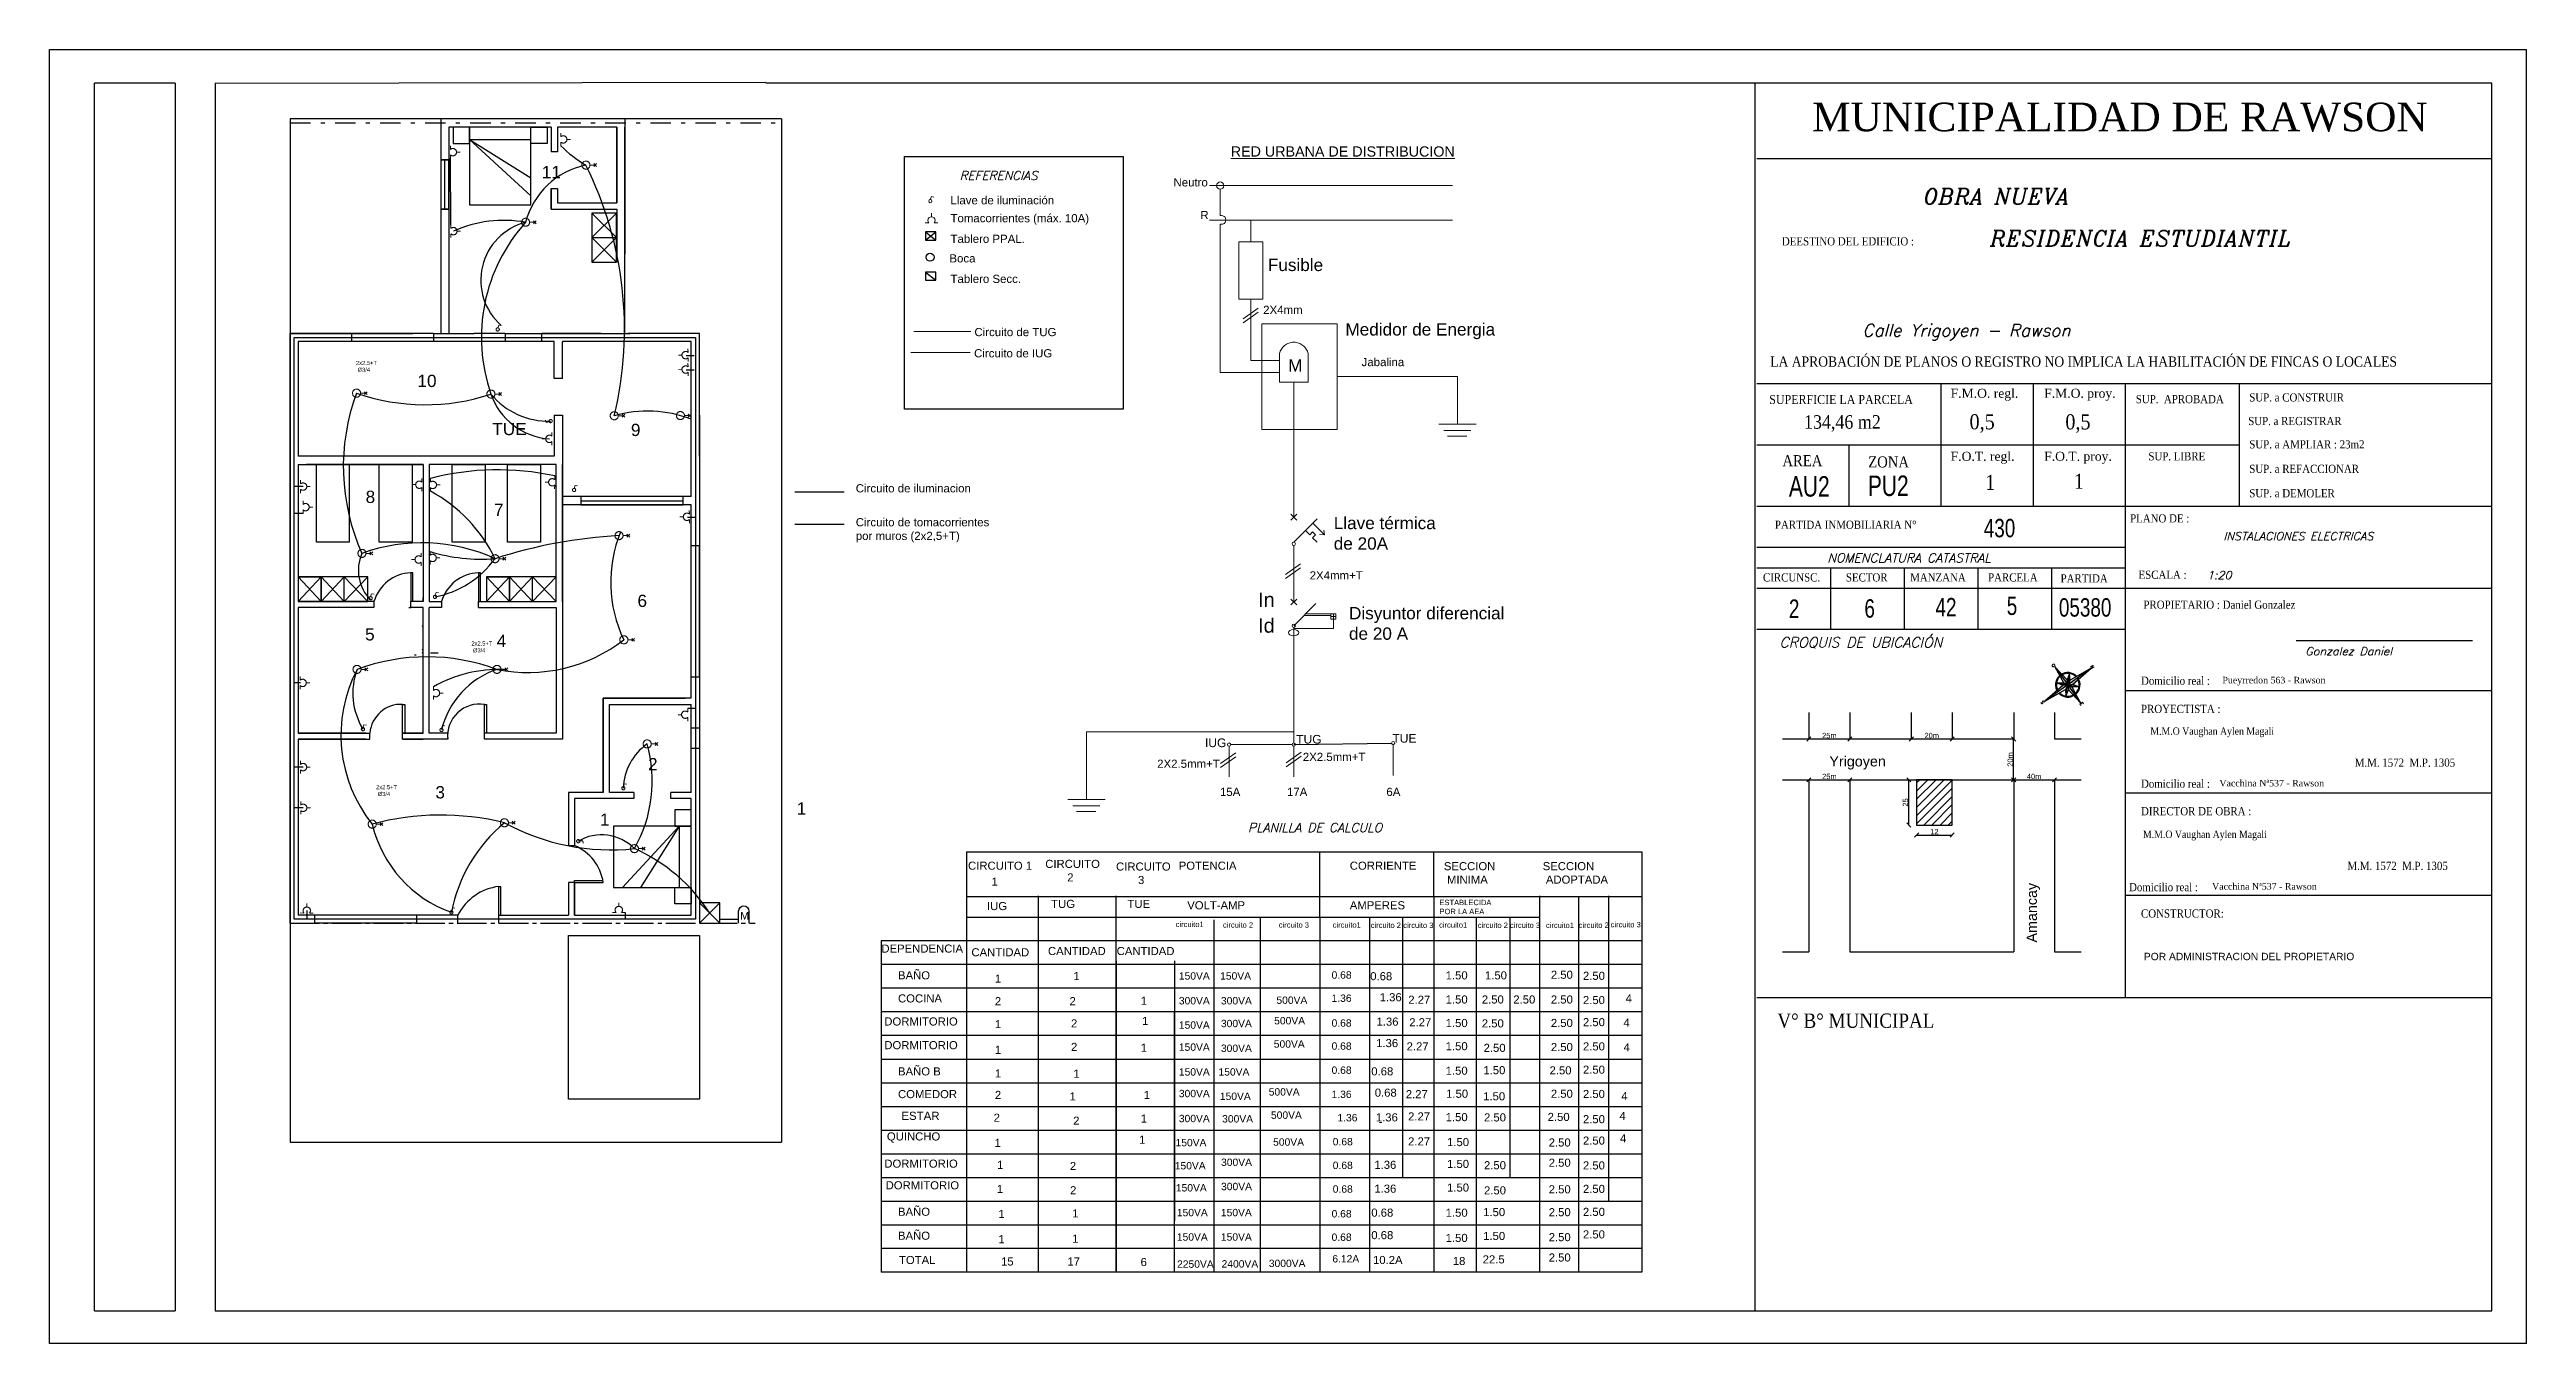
# Model space of a CAD drawing. Header units: millimetres. Extents: x 1356 to 2849, y 1307 to 1361.
# Drawn here: x 2788.8 to 2849.3, y 1326.1 to 1357.8 of the extents above; entities that cross this region are included whole.
import ezdxf

# ---------------------------------------------------------------- set-up
doc = ezdxf.new("R2010")
doc.units = ezdxf.units.MM
for name, pattern in [('ACAD_ISO04W100', [30, 24, -3, 0, -3]), ('DASHDOT', [1, 0.5, -0.25, 0, -0.25]), ('TRAZO_Y_PUNTO2', [12.7, 6.35, -3.175, 0, -3.175])]:
    doc.linetypes.add(name, pattern=pattern)
for name, color, linetype in [('Cosas', 7, 'ACAD_ISO04W100'), ('Desagues primarios', 1, 'Continuous'), ('Iluminacion', 5, 'Continuous'), ('Instalaciones elctricas', 1, 'Continuous'), ('Instalaciones electricas', 1, 'Continuous'), ('Muro', 3, 'Continuous'), ('subterranea', 7, 'TRAZO_Y_PUNTO2'), ('texto', 7, 'Continuous'), ('Toma', 1, 'Continuous'), ('Ventanas', 6, 'Continuous')]:
    doc.layers.add(name, color=color, linetype=linetype)
doc.layers.add('Linea Fina', color=8, linetype='Continuous', lineweight=9)
doc.styles.add('CALLES', font='italict.shx', dxfattribs={"height": 0.6})
doc.styles.add('romanc', font='romanc.shx', dxfattribs={"height": 5})
doc.styles.get("Standard").update_dxf_attribs({"font": 'arial.ttf'})
doc.styles.add('TEXTO1', font='sanss___.ttf', dxfattribs={"height": 0.3})
doc.dimstyles.new('Joel', dxfattribs={"dimtxt": 0.13, "dimasz": 0.1, "dimexe": 1.25, "dimexo": 0.625, "dimgap": 0.0176, "dimtad": 1, "dimtxsty": 'Standard', "dimblk": 'OBLIQUE', "dimcen": 2.5, "dimse1": 1, "dimse2": 1, "dimclre": 256, "dimadec": 0, "dimazin": 0, "dimtfac": 1, "dimtmove": 0, "dimatfit": 3, "dimldrblk": 'OBLIQUE', "dimfxl": 1, "dimarcsym": 0})

msp = doc.modelspace()

# ---------------------------------------------------------------- texts
for s, height, rotation, style, p in [('REFERENCIAS', 0.2154653, 359.9234715, 'CALLES', (2811.0427, 1354.56539)), ('Amancay', 0.25, 90, 'TEXTO1', (2837.3533, 1335.93131))]:
    msp.add_text(s, height=height, rotation=rotation, dxfattribs=dict(style=style)).set_placement(p)
at = {"style": 'romanc', "oblique": 0, "width": 0.999997}
for s, p in [('O', (2837.70623, 1342.70869)), ('N', (2838.65638, 1342.67197)), ('S', (2837.44462, 1341.80251)), ('E', (2838.39478, 1341.7658))]:
    msp.add_text(s, height=0.07673, rotation=305.5436804, dxfattribs=at).set_placement(p)
at = {"style": 'TEXTO1'}
msp.add_text('Yrigoyen', height=0.25, dxfattribs=at).set_placement((2832.28517, 1340.2328))
msp.add_text('POR ADMINISTRACION DEL PROPIETARIO', height=0.18).set_placement((2839.96534, 1335.49933))
at = {"attachment_point": 1}
for s, insert, char_height in [('\\fDutch801 Rm BT|b0|i0|c0|p18;MUNICIPALIDAD DE RAWSON', (2831.862, 1356.45344), 0.7), ('\\fGaramond|b0|i0|c0|p18;DEESTINO DEL EDIFICIO :', (2831.12577, 1353.16433), 0.2), ('\\fGaramond|b0|i0|c0|p18;SUPERFICIE LA PARCELA', (2830.81695, 1349.3087), 0.22), ('\\fTimes New Roman|b0|i0|c0|p18;F.M.O. regl.', (2835.24677, 1349.46119), 0.22), ('\\fTimes New Roman|b0|i0|c0|p18;F.M.O. proy.', (2837.53137, 1349.46119), 0.22), ('\\fGaramond|b0|i0|c0|p18;SUP.  APROBADA', (2839.76917, 1349.3087), 0.2), ('\\fGaramond|b0|i0|c0|p18;SUP. a CONSTRUIR ', (2842.54129, 1349.35032), 0.2), ('\\fGaramond|b0|i0|c0|p18;SUP. a REGISTRAR', (2842.51458, 1348.7736), 0.2), ('\\fTimes New Roman|b0|i0|c0|p18;F.O.T. regl.', (2835.24677, 1347.92117), 0.22), ('\\fTimes New Roman|b0|i0|c0|p18;F.O.T. proy.', (2837.53137, 1347.92117), 0.22), ('\\fGaramond|b0|i0|c0|p18;SUP. LIBRE', (2840.07705, 1347.91096), 0.2), ('{\\fGaramond|b0|i0|c0|p18;SUP. a AMPLIAR : 23m2}', (2842.54129, 1348.20368), 0.2), ('\\fGaramond|b0|i0|c0|p18;SUP. a REFACCIONAR', (2842.54129, 1347.60492), 0.2), ('\\fGaramond|b0|i0|c0|p18;SUP. a DEMOLER', (2842.54129, 1347.00843), 0.2), ('\\fGaramond|b0|i0|c0|p18;PARTIDA INMOBILIARIA N°', (2830.9553, 1346.23894), 0.2), ('\\fGaramond|b0|i0|c0|p18;PLANO DE :', (2839.62943, 1346.3943), 0.2), ('{\\Fitalic|c0;INSTALACIONES ELECTRICAS}', (2841.91037, 1345.96029), 0.2), ('\\fGaramond|b0|i0|c0|p18;CIRCUNSC.', (2830.66424, 1344.9522), 0.2), ('\\fGaramond|b0|i0|c0|p18;SECTOR', (2832.68797, 1344.95273), 0.2), ('\\fGaramond|b0|i0|c0|p18;MANZANA', (2834.2578, 1344.9522), 0.2), ('\\fGaramond|b0|i0|c0|p18;PARCELA', (2836.16057, 1344.9522), 0.2), ('{\\fGaramond|b0|i0|c0|p18;PARTIDA}', (2837.9321, 1344.92815), 0.2), ('\\fGaramond|b0|i0|c0|p18;ESCALA :  ', (2839.83544, 1345.01784), 0.2), ('{\\fGeorgia Ref|b0|i0|c0|p18;Pueyrredon 563 - Rawson}', (2841.885, 1342.42283), 0.16), ('{\\fGaramond|b0|i0|c0|p18;PROYECTISTA :}', (2839.89584, 1341.73947), 0.2), ('{\\fGaramond|b0|i0|c0|p18;M.M.O Vaughan Aylen Magali}', (2840.12508, 1341.18646), 0.18), ('{\\fGeorgia Ref|b0|i0|c0|p18;Vacchina Nª537 - Rawson}', (2841.81083, 1339.90486), 0.16), ('\\fGaramond|b0|i0|c0|p18;DIRECTOR DE OBRA :', (2839.89584, 1339.23947), 0.2), ('{\\fGaramond|b0|i0|c0|p18;M.M.O Vaughan Aylen Magali}', (2839.94607, 1338.6646), 0.18), ('{\\fGeorgia Ref|b0|i0|c0|p18;Vacchina Nª537 - Rawson}', (2841.63182, 1337.38299), 0.16), ('{\\fGaramond|b0|i0|c0|p18;CONSTRUCTOR:}', (2839.89584, 1336.73947), 0.2), ('\\fGaramond|b0|i0|c0|p18;V° B° MUNICIPAL', (2831.01535, 1334.19606), 0.35)]:
    msp.add_mtext(s, dxfattribs=dict(at, insert=insert, char_height=char_height))
at = {"lineweight": 0, "attachment_point": 1}
for s, insert, char_height, width in [('{\\LRED URBANA DE DISTRIBUCION}', (2817.66438, 1355.38417), 0.25, 6.3589822), ('Neutro', (2816.26582, 1354.60485), 0.2, 0.1783168), ('R', (2816.92272, 1353.80575), 0.2, 0.2255293), ('Fusible ', (2818.57135, 1352.63735), 0.3, 0.7100397), ('2X4mm ', (2818.45725, 1351.48971), 0.2, 0.7100397), ('Medidor de Energia', (2820.46506, 1351.06226), 0.3, 7.8760099), ('Jabalina', (2820.86066, 1350.21351), 0.2, 2.3412067), ('Llave térmica de 20A', (2820.18044, 1346.33069), 0.3, 2.5377144), ('2X4mm+T ', (2819.5931, 1345.00231), 0.2, 0.7100397), ('In ', (2818.33201, 1344.48127), 0.35, 0.7100397), ('Id ', (2818.33201, 1343.85118), 0.35, 0.7100397), ('Disyuntor diferencial  de 20 A', (2820.55214, 1344.12844), 0.3, 4.1623142), ('IUG', (2817.03443, 1340.91581), 0.210556, 0.373758), ('TUG', (2819.26241, 1341.00299), 0.210556, 0.373758), ('TUE', (2821.61284, 1341.02415), 0.210556, 0.373758), ('2X2.5mm+T ', (2815.86756, 1340.39963), 0.2, 0.7100397), ('2X2.5mm+T ', (2819.42508, 1340.56602), 0.2, 0.7100397), ('15A', (2817.4012, 1339.71144), 0.2, 0.7100397), ('17A', (2819.03822, 1339.71144), 0.2, 0.7100397), (' 6A', (2821.38806, 1339.71144), 0.2, 0.7100397)]:
    msp.add_mtext(s, dxfattribs=dict(at, insert=insert, char_height=char_height, width=width))
at = {"char_height": 0.2, "attachment_point": 1}
for s, insert, width in [('Llave de iluminación', (2810.81952, 1354.16774), 3.9011821), ('Tomacorrientes (máx. 10A)', (2810.81952, 1353.73032), 4.3243416), ('Boca', (2810.79328, 1352.74813), 3.9920439), ('Tablero PPAL.', (2810.81952, 1353.2254), 4.00395), ('Tablero Secc.', (2810.81952, 1352.24696), 4.00395), ('Circuito de TUG', (2811.40418, 1350.94696), 3.9011821), ('Circuito de IUG', (2811.39628, 1350.42859), 3.9011821), ('{\\fGaramond|b0|i0|c0|p18;PROPIETARIO : Daniel Gonzalez}', (2839.95581, 1344.28498), 5.220623), ('{\\fGaramond|b0|i0|c0|p18;M.M. 1572  M.P. 1305}', (2845.11709, 1340.42565), 3.0400399), ('{\\fGaramond|b0|i0|c0|p18;M.M. 1572  M.P. 1305}', (2844.93808, 1337.90378), 2.8448788)]:
    msp.add_mtext(s, dxfattribs=dict(at, insert=insert, width=width))
at = {"linetype": 'Continuous', "attachment_point": 1}
for s, insert, char_height in [('{\\Fitalic|c0;OBRA NUEVA}', (2834.59039, 1354.35198), 0.38), ('{\\Fitalic|c0;RESIDENCIA ESTUDIANTIL}', (2836.21575, 1353.32585), 0.38), ('{\\Fitalic|c0; Calle Yrigoyen - Rawson}', (2832.88786, 1351.03977), 0.3), ('\\fGaramond|b0|i0|c0|p18;LA APROBACIÓN DE PLANOS O REGISTRO NO IMPLICA LA HABILITACIÓN DE FINCAS O LOCALES', (2830.84031, 1350.25045), 0.25), ('{\\fGaramond|b0|i0|c0|p18;134,46 m2}', (2831.66532, 1348.81547), 0.33), ('{\\fGaramond|b0|i0|c0|p18;0,5}', (2835.70871, 1348.84045), 0.37), ('{\\fGaramond|b0|i0|c0|p18;0,5}', (2838.04883, 1348.83783), 0.37), ('\\fGaramond|b0|i0|c0|p18;AREA', (2831.1386, 1347.83985), 0.27), ('{\\fSwis721 LtCn BT|b0|i0|c0|p34;AU2}', (2831.29617, 1347.32637), 0.5), ('\\fGaramond|b0|i0|c0|p18;ZONA', (2833.23363, 1347.80846), 0.27), ('{\\fSwis721 LtCn BT|b0|i0|c0|p34;PU2}', (2833.22487, 1347.34188), 0.5), ('{\\fGaramond|b0|i0|c0|p18;1}', (2836.09255, 1347.36032), 0.37), ('{\\fGaramond|b0|i0|c0|p18;1}', (2838.2567, 1347.38626), 0.37), ('\\Fitalic.shx;NOMENCLATURA CATASTRAL', (2832.23823, 1345.43996), 0.22), ('{\\Fitalic|c0;1:20}', (2841.5085, 1345.0084), 0.2), ('{\\fSwis721 LtCn BT|b0|i0|c0|p34;2}', (2831.29617, 1344.31307), 0.45), ('{\\fSwis721 LtCn BT|b0|i0|c0|p34;6}', (2833.1405, 1344.31882), 0.45), ('{\\fSwis721 LtCn BT|b0|i0|c0|p34;42}', (2834.8762, 1344.35064), 0.45), ('{\\fSwis721 LtCn BT|b0|i0|c0|p34;5}', (2836.61727, 1344.38491), 0.45), ('{\\fSwis721 LtCn BT|b0|i0|c0|p34;05380}', (2837.89045, 1344.34364), 0.45), ('\\Fitalic.shx;CROQUIS DE UBICACIÓN', (2831.06844, 1343.38961), 0.25), ('{\\Fitalic|c0;Gonzalez Daniel}', (2843.91119, 1343.14814), 0.2), ('\\fGaramond|b0|i0|c0|p18;Domicilio real :', (2839.89584, 1342.42826), 0.2), ('\\fGaramond|b0|i0|c0|p18;Domicilio real :', (2839.89584, 1339.9127), 0.2), ('\\fGaramond|b0|i0|c0|p18;Domicilio real :', (2839.60406, 1337.38418), 0.2)]:
    msp.add_mtext(s, dxfattribs=dict(at, insert=insert, char_height=char_height))
at = {"attachment_point": 1}
for s, width, insert, char_height in [('2x2.5+T\\P %%C3/4', 1.6642219, (2796.30103, 1350.14267), 0.1), ('2x2.5+T\\P %%C3/4', 1.6642219, (2799.11887, 1343.28739), 0.1), ('2x2.5+T\\P %%C3/4', 1.6642219, (2796.79203, 1339.77766), 0.1), ('CIRCUITO 1', 4.9879183, (2811.24837, 1337.907), 0.197605), ('CIRCUITO\\P       2', 4.0697734, (2813.13432, 1337.95033), 0.197605), ('CIRCUITO\\P       3', 4.0697734, (2814.86299, 1337.88652), 0.197605), ('POTENCIA', 4.9879183, (2816.39428, 1337.907), 0.197605), ('CORRIENTE', 4.9879183, (2820.57227, 1337.907), 0.197605), ('SECCION\\P MINIMA', 4.9879183, (2822.86969, 1337.8953), 0.197605), ('SECCION\\P ADOPTADA', 4.9879183, (2825.28382, 1337.8953), 0.197605), ('1', 0.8343498, (2811.82108, 1337.51696), 0.19761), ('TUG', 1.9495583, (2813.27858, 1336.97305), 0.197605), ('TUE', 1.9495583, (2815.14323, 1336.97305), 0.197605), ('ESTABLECIDA \\PPOR LA AEA', 2.0225699, (2822.76275, 1336.97518), 0.1317368), ('IUG', 1.0717086, (2811.71119, 1336.92066), 0.197605), (' circuito1', 1.6772201, (2816.26832, 1336.43933), 0.131737), ('VOLT-AMP', 4.9879183, (2816.6022, 1336.93971), 0.197605), (' circuito 2', 1.6772201, (2817.42271, 1336.42564), 0.1317368), (' circuito 3', 1.6772201, (2818.78744, 1336.42564), 0.1317368), (' circuito1', 1.6772201, (2820.10427, 1336.42463), 0.131737), ('AMPERES', 4.9879183, (2820.57227, 1336.93971), 0.197605), (' circuito 2', 1.6772201, (2821.0332, 1336.41788), 0.1317368), (' circuito 3', 1.6772201, (2821.82703, 1336.41788), 0.1317368), (' circuito1', 1.6772201, (2822.70263, 1336.42463), 0.131737), (' circuito 2', 1.6772201, (2823.64605, 1336.41788), 0.1317368), (' circuito 3', 1.6772201, (2824.43272, 1336.41788), 0.1317368), (' circuito1', 1.6772201, (2825.31107, 1336.41711), 0.131737), (' circuito 2', 1.6772201, (2826.11016, 1336.42014), 0.1317368), (' circuito 3', 1.6772201, (2826.89137, 1336.43379), 0.1317368), ('DEPENDENCIA', 4.0859831, (2809.13249, 1335.8814), 0.1976052), ('CANTIDAD', 3.7304926, (2811.33096, 1335.79157), 0.197605), ('CANTIDAD', 3.7304926, (2813.20052, 1335.82161), 0.197605), ('CANTIDAD', 3.7304926, (2814.87845, 1335.82161), 0.197605), ('BAÑO', 4.2712867, (2809.53827, 1335.22776), 0.197605), ('   1', 1.2683214, (2811.67428, 1335.14738), 0.197605), ('   1', 1.2683214, (2813.59041, 1335.20879), 0.197605), ('   150VA', 1.2683214, (2816.18747, 1335.20439), 0.18), ('   150VA', 1.2683214, (2817.19527, 1335.20439), 0.18), ('0.68', 1.2135657, (2820.12715, 1335.22736), 0.18), ('0.68', 1.2135657, (2821.07123, 1335.20696), 0.197605), ('1.50', 1.2135657, (2822.9134, 1335.22736), 0.197605), ('1.50', 1.2135657, (2823.87365, 1335.22736), 0.197605), ('2.50', 1.2135657, (2825.48304, 1335.24215), 0.197605), ('2.50', 1.2135657, (2826.26639, 1335.21619), 0.197605), ('COCINA', 4.2712867, (2809.53827, 1334.66387), 0.197605), ('   2', 1.2683214, (2811.67428, 1334.5958), 0.197605), ('  2', 1.2683214, (2813.57307, 1334.5958), 0.197605), ('   1', 1.2683214, (2815.23473, 1334.60591), 0.197605), ('   300VA', 1.2683214, (2816.18747, 1334.59756), 0.18), ('   300VA', 1.2683214, (2817.21525, 1334.59756), 0.18), ('   500VA', 1.2683214, (2818.56999, 1334.61144), 0.18), ('1.36', 1.2135657, (2820.12715, 1334.66042), 0.18), ('1.36', 1.2135657, (2821.30251, 1334.69196), 0.197605), ('2.27', 0.8025735, (2822.0008, 1334.6311), 0.197605), ('1.50', 1.2135657, (2822.9134, 1334.63777), 0.197605), ('2.50', 1.2135657, (2823.79623, 1334.63777), 0.197605), ('2.50', 1.2135657, (2824.5659, 1334.63777), 0.197605), ('2.50', 1.2135657, (2825.48304, 1334.63777), 0.197605), ('2.50', 1.2135657, (2826.26639, 1334.62362), 0.197605), ('  4', 1.2135657, (2827.1547, 1334.66424), 0.197605), (' DORMITORIO', 4.2712867, (2809.12632, 1334.10028), 0.1976052), ('   1', 1.2683214, (2811.67428, 1334.03545), 0.197605), ('  2', 1.2683214, (2813.60922, 1334.05377), 0.197605), ('   1', 1.2683214, (2815.26733, 1334.11416), 0.197605), ('   150VA', 1.2683214, (2816.18747, 1334.00377), 0.18), ('   300VA', 1.2683214, (2817.21525, 1334.04183), 0.18), ('   500VA', 1.2683214, (2818.51493, 1334.11003), 0.18), ('0.68', 1.2135657, (2820.12715, 1334.053), 0.18), ('1.36', 1.2135657, (2821.22431, 1334.09678), 0.197605), ('2.27', 0.8025735, (2822.02431, 1334.08065), 0.197605), ('1.50', 1.2135657, (2822.9134, 1334.0625), 0.197605), ('2.50', 1.2135657, (2823.79623, 1334.05368), 0.197605), ('2.50', 1.2135657, (2825.48304, 1334.06435), 0.197605), ('2.50', 1.2135657, (2826.26639, 1334.08376), 0.197605), ('  4', 1.2135657, (2827.10308, 1334.07386), 0.197605), (' DORMITORIO', 4.2712867, (2809.12632, 1333.52166), 0.1976052), ('   1', 1.2683214, (2811.67428, 1333.40793), 0.197605), ('  2', 1.2683214, (2813.60922, 1333.4787), 0.197605), ('   1', 1.2683214, (2815.23473, 1333.45859), 0.197605), ('   150VA', 1.2683214, (2816.18747, 1333.46439), 0.18), ('   300VA', 1.2683214, (2817.21525, 1333.43707), 0.18), ('   500VA', 1.2683214, (2818.50629, 1333.54074), 0.18), ('0.68', 1.2135657, (2820.12715, 1333.49057), 0.18), ('1.36', 1.2135657, (2821.21526, 1333.57235), 0.197605), ('2.27', 0.8025735, (2821.95986, 1333.49203), 0.197605), ('1.50', 1.2135657, (2822.9134, 1333.49524), 0.197605), ('2.50', 1.2135657, (2823.8403, 1333.45529), 0.197605), ('2.50', 1.2135657, (2825.48304, 1333.47577), 0.197605), ('2.50', 1.2135657, (2826.26639, 1333.49208), 0.197605), ('  4', 1.2135657, (2827.10542, 1333.4712), 0.197605), ('BAÑO B', 4.2712867, (2809.53827, 1332.88059), 0.197605), ('   1', 1.2683214, (2811.67428, 1332.83113), 0.197605), ('   1', 1.2683214, (2813.59041, 1332.82419), 0.197605), ('   150VA', 1.2683214, (2816.18747, 1332.85963), 0.18), ('   150VA', 1.2683214, (2817.15534, 1332.85963), 0.18), ('0.68', 1.2135657, (2820.12715, 1332.90181), 0.18), ('0.68', 1.2135657, (2821.09751, 1332.88141), 0.197605), ('1.50', 1.2135657, (2822.9134, 1332.89749), 0.197605), ('1.50', 1.2135657, (2823.8342, 1332.91059), 0.197605), ('2.50', 1.2135657, (2825.45104, 1332.90629), 0.197605), ('2.50', 1.2135657, (2826.26639, 1332.92259), 0.197605), ('COMEDOR', 4.2712867, (2809.53827, 1332.32552), 0.197605), ('   2', 1.2683214, (2811.67428, 1332.30587), 0.197605), ('  1', 1.2683214, (2813.57307, 1332.2685), 0.197605), ('   1', 1.2683214, (2815.30908, 1332.30467), 0.197605), ('   300VA', 1.2683214, (2816.18747, 1332.33092), 0.18), ('   150VA', 1.2683214, (2817.1888, 1332.26381), 0.18), ('   500VA', 1.2683214, (2818.3821, 1332.371), 0.18), ('1.36', 1.2135657, (2820.12715, 1332.31198), 0.18), ('0.68', 1.2135657, (2821.18102, 1332.36107), 0.197605), ('2.27', 0.8025735, (2821.94004, 1332.32315), 0.197605), ('1.50', 1.2135657, (2822.9241, 1332.33465), 0.197605), ('1.50', 1.2135657, (2823.82959, 1332.27195), 0.197605), ('2.50', 1.2135657, (2825.48304, 1332.33465), 0.197605), ('2.50', 1.2135657, (2826.26639, 1332.32874), 0.197605), ('  4', 1.2135657, (2827.04925, 1332.2795), 0.197605), ('ESTAR', 1.834328, (2809.62084, 1331.79598), 0.2), ('   2', 1.2683214, (2811.64365, 1331.7494), 0.197605), ('2', 0.4543962, (2813.81604, 1331.67672), 0.19761), ('   1', 1.2683214, (2815.23572, 1331.72832), 0.197605), ('   300VA', 1.2683214, (2816.18747, 1331.72004), 0.18), ('   300VA', 1.2683214, (2817.24466, 1331.71308), 0.18), ('   500VA', 1.2683214, (2818.43684, 1331.80302), 0.18), ('1.36', 1.2135657, (2820.26928, 1331.74034), 0.18), ('1.36', 1.2135657, (2821.20857, 1331.75683), 0.197605), ('-', 0.4543962, (2821.28025, 1331.65632), 0.19761), ('2.27', 0.8025735, (2821.99548, 1331.77989), 0.197605), ('1.50', 1.2135657, (2822.9134, 1331.76297), 0.197605), ('2.50', 1.2135657, (2823.84944, 1331.75621), 0.197605), ('2.50', 1.2135657, (2825.40416, 1331.7678), 0.197605), ('2.50', 1.2135657, (2826.26639, 1331.71307), 0.197605), ('  4', 1.2135657, (2827.00448, 1331.79172), 0.197605), ('QUINCHO', 2.5039559, (2809.26604, 1331.29137), 0.197605), ('   1', 1.2683214, (2811.66647, 1331.13417), 0.197605), ('   1', 1.2683214, (2815.19382, 1331.20967), 0.197605), ('   150VA', 1.2683214, (2816.10659, 1331.13147), 0.18), ('   500VA', 1.2683214, (2818.48953, 1331.14542), 0.18), ('0.68', 1.2135657, (2820.15544, 1331.15497), 0.18), ('2.27', 0.8025735, (2821.99548, 1331.16981), 0.197605), ('1.50', 1.2135657, (2822.94726, 1331.15373), 0.197605), ('2.50', 1.2135657, (2825.42991, 1331.14363), 0.197605), ('2.50', 1.2135657, (2826.26639, 1331.1899), 0.197605), ('  4', 1.2135657, (2827.01768, 1331.24529), 0.197605), (' DORMITORIO', 4.2712867, (2809.12632, 1330.62635), 0.1976052), ('   1', 1.2683214, (2811.72653, 1330.59816), 0.197605), ('  2', 1.2683214, (2813.58206, 1330.56913), 0.197605), ('   150VA', 1.2683214, (2816.08739, 1330.56628), 0.18), ('   300VA', 1.2683214, (2817.21843, 1330.65093), 0.18), ('0.68', 1.2135657, (2820.15544, 1330.57591), 0.18), ('1.36', 1.2135657, (2821.1713, 1330.59806), 0.197605), ('1.50', 1.2135657, (2822.94726, 1330.62022), 0.197605), ('2.50', 1.2135657, (2823.84944, 1330.58841), 0.197605), ('2.50', 1.2135657, (2825.42991, 1330.64926), 0.197605), ('2.50', 1.2135657, (2826.26639, 1330.58295), 0.197605), ('DORMITORIO ', 4.2712867, (2809.23558, 1330.09721), 0.1976052), ('   1', 1.2683214, (2811.72469, 1330.00971), 0.197605), ('  2', 1.2683214, (2813.58678, 1329.97622), 0.197605), ('   150VA', 1.2683214, (2816.11393, 1330.02731), 0.18), ('   300VA', 1.2683214, (2817.21843, 1330.05894), 0.18), ('0.68', 1.2135657, (2820.15544, 1329.99685), 0.18), ('1.36', 1.2135657, (2821.1713, 1330.01499), 0.197605), ('1.50', 1.2135657, (2822.94726, 1330.04207), 0.197605), ('2.50', 1.2135657, (2823.84944, 1329.97339), 0.197605), ('2.50', 1.2135657, (2825.42991, 1329.99951), 0.197605), ('2.50', 1.2135657, (2826.26639, 1330.00984), 0.197605), ('BAÑO', 4.2712867, (2809.53827, 1329.45153), 0.197605), ('   1', 1.2683214, (2811.75792, 1329.39791), 0.197605), ('   1', 1.2683214, (2813.55989, 1329.4104), 0.197605), ('   150VA', 1.2683214, (2816.13845, 1329.42213), 0.18), ('   150VA', 1.2683214, (2817.21437, 1329.42231), 0.18), ('0.68', 1.2135657, (2820.12715, 1329.39242), 0.18), ('0.68', 1.2135657, (2821.09751, 1329.42915), 0.197605), ('1.50', 1.2135657, (2822.9134, 1329.42754), 0.197605), ('1.50', 1.2135657, (2823.82959, 1329.44239), 0.197605), ('2.50', 1.2135657, (2825.42991, 1329.44035), 0.197605), ('2.50', 1.2135657, (2826.26639, 1329.4482), 0.197605), ('BAÑO', 4.2712867, (2809.53827, 1328.86564), 0.197605), ('   1', 1.2683214, (2811.75792, 1328.78044), 0.197605), ('   1', 1.2683214, (2813.55989, 1328.79294), 0.197605), ('   150VA', 1.2683214, (2816.13845, 1328.82527), 0.18), ('   150VA', 1.2683214, (2817.21437, 1328.82546), 0.18), ('0.68', 1.2135657, (2820.12715, 1328.82075), 0.18), ('0.68', 1.2135657, (2821.09751, 1328.87937), 0.197605), ('1.50', 1.2135657, (2822.9134, 1328.81136), 0.197605), ('1.50', 1.2135657, (2823.82959, 1328.85917), 0.197605), ('2.50', 1.2135657, (2825.42991, 1328.8304), 0.197605), ('2.50', 1.2135657, (2826.26639, 1328.89802), 0.197605), ('TOTAL', 4.2712867, (2809.56256, 1328.27217), 0.197605), ('15', 1.258452, (2812.05427, 1328.23477), 0.197605), (' 17', 1.2683214, (2813.59736, 1328.23481), 0.197605), (' 6', 1.2683214, (2815.38494, 1328.22234), 0.197605), ('2250VA', 1.4631233, (2816.3528, 1328.16329), 0.18), ('2400VA', 1.4631233, (2817.44031, 1328.16814), 0.18), ('3000VA', 1.4631233, (2818.59449, 1328.18051), 0.18), ('6.12A', 1.174144, (2820.14524, 1328.29253), 0.18), ('10.2A', 1.174144, (2821.13993, 1328.27213), 0.197605), ('2.50', 1.2135657, (2825.42991, 1328.3334), 0.197605)]:
    msp.add_mtext_dynamic_manual_height_columns(s, width=width, gutter_width=12.5, heights=[0], dxfattribs=dict(at, insert=insert, char_height=char_height))
at = {"linetype": 'Continuous', "insert": (2836.05568, 1346.28274), "char_height": 0.45, "width": 1.3511796, "attachment_point": 1}
msp.add_mtext('{\\fSwis721 LtCn BT|b0|i0|c0|p34;430}', dxfattribs=at)
at = {"ltscale": 0.009, "insert": (2805.68246, 1336.68004), "char_height": 0.18818, "attachment_point": 1}
msp.add_mtext_dynamic_manual_height_columns('M', width=0.3261903, gutter_width=12.5, heights=[0], dxfattribs=at)
at = {"layer": 'Cosas', "lineweight": 9, "insert": (2819.06707, 1350.18233), "char_height": 0.3, "width": 1.2750507, "attachment_point": 1}
msp.add_mtext('M', dxfattribs=at)
at = {"layer": 'Iluminacion', "char_height": 0.2, "attachment_point": 1}
for s, insert, width in [('{\\C7;Circuito de iluminacion}', (2808.50672, 1347.12921), 3.161254), ('{\\C7;Circuito de tomacorrientes por muros (2x2,5+T)}', (2808.50672, 1346.30067), 3.5468662)]:
    msp.add_mtext(s, dxfattribs=dict(at, insert=insert, width=width))
at = {"layer": 'Instalaciones elctricas', "char_height": 0.3, "attachment_point": 1}
for s, width, insert in [('{\\C0;11}', 2.6627129, (2800.83822, 1354.90588)), ('{\\C0;10}', 2.6627129, (2797.80049, 1349.80373)), ('{\\C0;TUE}', 1.0910192, (2799.62937, 1348.62816)), ('{\\C0;9}', 2.6627129, (2803.01452, 1348.6065)), ('{\\C0;8}', 2.6627129, (2796.53548, 1346.97044)), ('{\\C0;7}', 2.6627129, (2799.66937, 1346.65102)), ('{\\C0;6}', 2.6627129, (2803.17418, 1344.42942)), ('{\\C0;5}', 2.6627129, (2796.52179, 1343.61131)), ('{\\C0;4}', 2.6627129, (2799.73811, 1343.45168)), ('{\\C0;2}', 2.6627129, (2803.43388, 1340.43864)), ('{\\C0;3}', 2.6627129, (2798.23911, 1339.75178)), ('{\\C0;1}', 2.6627129, (2802.25664, 1339.08247)), ('{\\C0;1}', 2.6627129, (2807.0637, 1339.35527))]:
    msp.add_mtext_dynamic_manual_height_columns(s, width=width, gutter_width=12.5, heights=[0], dxfattribs=dict(at, insert=insert))
at = {"layer": 'Instalaciones electricas', "attachment_point": 1}
for s, insert, char_height in [('{\\C7;18}', (2823.08813, 1328.24754), 0.197605), ('{\\C7;  22.5}', (2823.66411, 1328.28744), 0.1976052)]:
    msp.add_mtext_dynamic_manual_height_columns(s, width=1.035751, gutter_width=12.5, heights=[0], dxfattribs=dict(at, insert=insert, char_height=char_height))
at = {"layer": 'texto', "insert": (2817.78567, 1338.85046), "char_height": 0.2634736, "width": 5.9223383, "attachment_point": 1, "style": 'CALLES'}
msp.add_mtext('{\\H0.83333x;  PLANILLA DE CALCULO}                                               ', dxfattribs=at)

# ---------------------------------------------------------------- blocks, each defined once
blk = doc.blocks.new('Armario')
for p, q in [((-0.102, 0.368), (-1.802, 0.368)), ((-1.802, 0.368), (-1.242, 0.368)), ((-1.242, 0.368), (-1.802, -0.232)), ((-1.802, 0.368), (-1.242, -0.232)), ((-1.802, 0.368), (-1.802, -0.232)), ((-1.242, 0.368), (-1.242, -0.232)), ((-0.682, 0.368), (-1.242, -0.232)), ((-1.242, -0.232), (-1.242, 0.368)), ((-1.242, 0.368), (-0.682, -0.232)), ((-0.682, -0.232), (-0.682, 0.368)), ((-0.682, 0.368), (-0.102, -0.232)), ((-0.102, 0.368), (-0.682, -0.232)), ((-0.102, -0.232), (-0.102, 0.368)), ((-1.802, -0.232), (-0.102, -0.232)), ((-1.242, -0.232), (-0.682, -0.232))]:
    blk.add_line(p, q)
blk = doc.blocks.new('MATRI-01')
for p, q in [((-0.736, 0.984), (-1.136, 0.984)), ((-1.136, 0.984), (-1.136, 0.584)), ((0.764, 0.984), (-0.736, 0.984)), ((-0.736, 0.984), (-0.736, -0.916)), ((-0.736, 0.584), (-0.736, 0.984)), ((-0.736, 0.684), (0.764, 0.684)), ((-0.736, 0.684), (0.764, -0.255)), ((-0.736, 0.684), (0.764, -0.695)), ((0.764, -0.916), (0.764, 0.984)), ((0.764, 0.984), (1.164, 0.984)), ((0.764, 0.584), (0.764, 0.984)), ((1.164, 0.984), (1.164, 0.584)), ((-1.136, 0.584), (-0.736, 0.584)), ((1.164, 0.584), (0.764, 0.584)), ((-0.736, -0.916), (0.764, -0.916))]:
    blk.add_line(p, q)
blk = doc.blocks.new('Armario chico')
for points in [[(2.101, -0.462), (0.901, -0.462), (0.901, -1.062), (2.101, -1.062), (2.101, -0.462)], [(0.901, -0.462), (1.501, -1.062)], [(1.501, -0.462), (0.901, -1.062)], [(1.501, -0.462), (1.501, -1.062)], [(1.501, -0.462), (2.101, -1.062)], [(2.101, -0.462), (1.501, -1.062)]]:
    blk.add_lwpolyline(points)
blk = doc.blocks.new('_Oblique')
at = {"color": 0, "linetype": 'ByBlock', "lineweight": -2}
blk.add_line((-0.5, -0.5), (0.5, 0.5), dxfattribs=at)
blk = doc.blocks.new('*D35')
at = {"color": 0, "lineweight": -2, "ltscale": 0.01, "transparency": 16777216}
blk.add_line((2836.786, 1339.904), (2837.786, 1339.904), dxfattribs=at)
at = {"layer": 'Defpoints', "color": 0, "ltscale": 0.01, "transparency": 16777216}
for p in [(2836.786, 1339.904), (2837.786, 1339.904), (2837.786, 1339.904)]:
    blk.add_point(p, dxfattribs=at)
at = {"color": 0, "lineweight": -2, "ltscale": 0.01, "transparency": 16777216, "xscale": 0.1, "yscale": 0.1, "zscale": 0.1, "rotation": 180}
blk.add_blockref('_Oblique', (2836.786, 1339.904), dxfattribs=at)
at = {"color": 0, "lineweight": -2, "ltscale": 0.01, "transparency": 16777216, "xscale": 0.1, "yscale": 0.1, "zscale": 0.1}
blk.add_blockref('_Oblique', (2837.786, 1339.904), dxfattribs=at)
at = {"color": 0, "ltscale": 0.01, "transparency": 16777216, "insert": (2837.286, 1339.988), "char_height": 0.13, "attachment_point": 5}
blk.add_mtext('40m', dxfattribs=at)
blk = doc.blocks.new('*D36')
at = {"color": 0, "lineweight": -2, "ltscale": 0.01, "transparency": 16777216}
blk.add_line((2836.786, 1339.904), (2836.786, 1340.904), dxfattribs=at)
at = {"layer": 'Defpoints', "color": 0, "ltscale": 0.01, "transparency": 16777216}
for p in [(2836.786, 1340.904), (2836.786, 1340.904), (2836.786, 1339.904)]:
    blk.add_point(p, dxfattribs=at)
at = {"color": 0, "lineweight": -2, "ltscale": 0.01, "transparency": 16777216, "xscale": 0.1, "yscale": 0.1, "zscale": 0.1}
for p, rotation in [((2836.786, 1340.904), 90), ((2836.786, 1339.904), 270)]:
    blk.add_blockref('_Oblique', p, dxfattribs=dict(at, rotation=rotation))
at = {"color": 0, "ltscale": 0.01, "transparency": 16777216, "insert": (2836.702, 1340.404), "char_height": 0.13, "attachment_point": 5, "rotation": 90}
blk.add_mtext('20m', dxfattribs=at)
blk = doc.blocks.new('*D37')
at = {"color": 0, "lineweight": -2, "ltscale": 0.01, "transparency": 16777216}
blk.add_line((2834.286, 1340.904), (2835.286, 1340.904), dxfattribs=at)
at = {"layer": 'Defpoints', "color": 0, "ltscale": 0.01, "transparency": 16777216}
for p in [(2834.286, 1340.904), (2835.286, 1340.904), (2835.286, 1340.904)]:
    blk.add_point(p, dxfattribs=at)
at = {"color": 0, "lineweight": -2, "ltscale": 0.01, "transparency": 16777216, "xscale": 0.1, "yscale": 0.1, "zscale": 0.1, "rotation": 180}
blk.add_blockref('_Oblique', (2834.286, 1340.904), dxfattribs=at)
at = {"color": 0, "lineweight": -2, "ltscale": 0.01, "transparency": 16777216, "xscale": 0.1, "yscale": 0.1, "zscale": 0.1}
blk.add_blockref('_Oblique', (2835.286, 1340.904), dxfattribs=at)
at = {"color": 0, "ltscale": 0.01, "transparency": 16777216, "insert": (2834.786, 1340.988), "char_height": 0.13, "attachment_point": 5}
blk.add_mtext('20m', dxfattribs=at)
blk = doc.blocks.new('*D38')
at = {"color": 0, "lineweight": -2, "ltscale": 0.01, "transparency": 16777216}
blk.add_line((2831.786, 1340.904), (2832.786, 1340.904), dxfattribs=at)
at = {"layer": 'Defpoints', "color": 0, "ltscale": 0.01, "transparency": 16777216}
for p in [(2831.786, 1340.904), (2832.786, 1340.904), (2832.786, 1340.904)]:
    blk.add_point(p, dxfattribs=at)
at = {"color": 0, "lineweight": -2, "ltscale": 0.01, "transparency": 16777216, "xscale": 0.1, "yscale": 0.1, "zscale": 0.1, "rotation": 180}
blk.add_blockref('_Oblique', (2831.786, 1340.904), dxfattribs=at)
at = {"color": 0, "lineweight": -2, "ltscale": 0.01, "transparency": 16777216, "xscale": 0.1, "yscale": 0.1, "zscale": 0.1}
blk.add_blockref('_Oblique', (2832.786, 1340.904), dxfattribs=at)
at = {"color": 0, "ltscale": 0.01, "transparency": 16777216, "insert": (2832.286, 1340.988), "char_height": 0.13, "attachment_point": 5}
blk.add_mtext('25m', dxfattribs=at)
blk = doc.blocks.new('*D39')
at = {"color": 0, "lineweight": -2, "ltscale": 0.01, "transparency": 16777216}
blk.add_line((2831.786, 1339.904), (2832.786, 1339.904), dxfattribs=at)
at = {"layer": 'Defpoints', "color": 0, "ltscale": 0.01, "transparency": 16777216}
for p in [(2831.786, 1339.904), (2832.786, 1339.904), (2832.786, 1339.904)]:
    blk.add_point(p, dxfattribs=at)
at = {"color": 0, "lineweight": -2, "ltscale": 0.01, "transparency": 16777216, "xscale": 0.1, "yscale": 0.1, "zscale": 0.1, "rotation": 180}
blk.add_blockref('_Oblique', (2831.786, 1339.904), dxfattribs=at)
at = {"color": 0, "lineweight": -2, "ltscale": 0.01, "transparency": 16777216, "xscale": 0.1, "yscale": 0.1, "zscale": 0.1}
blk.add_blockref('_Oblique', (2832.786, 1339.904), dxfattribs=at)
at = {"color": 0, "ltscale": 0.01, "transparency": 16777216, "insert": (2832.286, 1339.988), "char_height": 0.13, "attachment_point": 5}
blk.add_mtext('25m', dxfattribs=at)
blk = doc.blocks.new('*D33')
at = {"color": 0, "lineweight": -2, "ltscale": 0.01, "transparency": 16777216}
blk.add_line((2834.226, 1338.802), (2834.226, 1339.904), dxfattribs=at)
at = {"layer": 'Defpoints', "color": 0, "ltscale": 0.01, "transparency": 16777216}
for p in [(2834.226, 1339.904), (2834.416, 1339.904), (2834.416, 1338.802)]:
    blk.add_point(p, dxfattribs=at)
at = {"color": 0, "lineweight": -2, "ltscale": 0.01, "transparency": 16777216, "xscale": 0.1, "yscale": 0.1, "zscale": 0.1}
for p, rotation in [((2834.226, 1339.904), 90), ((2834.226, 1338.802), 270)]:
    blk.add_blockref('_Oblique', p, dxfattribs=dict(at, rotation=rotation))
at = {"color": 0, "ltscale": 0.01, "transparency": 16777216, "insert": (2834.142, 1339.353), "char_height": 0.13, "attachment_point": 5, "rotation": 90}
blk.add_mtext('25', dxfattribs=at)
blk = doc.blocks.new('*D34')
at = {"color": 0, "lineweight": -2, "ltscale": 0.01, "transparency": 16777216}
blk.add_line((2834.416, 1338.557), (2835.286, 1338.557), dxfattribs=at)
at = {"layer": 'Defpoints', "color": 0, "ltscale": 0.01, "transparency": 16777216}
for p in [(2834.416, 1338.802), (2835.286, 1338.802), (2835.286, 1338.557)]:
    blk.add_point(p, dxfattribs=at)
at = {"color": 0, "lineweight": -2, "ltscale": 0.01, "transparency": 16777216, "xscale": 0.1, "yscale": 0.1, "zscale": 0.1, "rotation": 180}
blk.add_blockref('_Oblique', (2834.416, 1338.557), dxfattribs=at)
at = {"color": 0, "lineweight": -2, "ltscale": 0.01, "transparency": 16777216, "xscale": 0.1, "yscale": 0.1, "zscale": 0.1}
blk.add_blockref('_Oblique', (2835.286, 1338.557), dxfattribs=at)
at = {"color": 0, "ltscale": 0.01, "transparency": 16777216, "insert": (2834.851, 1338.64), "char_height": 0.13, "attachment_point": 5}
blk.add_mtext('12', dxfattribs=at)

# ---------------------------------------------------------------- dimensions: what is measured, and where the dimension line sits
at = {"ltscale": 0.01}
for base, p1, p2, text, picture, middle in [((2832.78632, 1340.90447), (2831.78632, 1340.90447), (2832.78632, 1340.90447), '25m', '*D38', (2832.28632, 1340.98844)), ((2835.28632, 1340.90447), (2834.28632, 1340.90447), (2835.28632, 1340.90447), '20m', '*D37', (2834.78632, 1340.98844)), ((2832.78632, 1339.90447), (2831.78632, 1339.90447), (2832.78632, 1339.90447), '25m', '*D39', (2832.28632, 1339.98844)), ((2837.78632, 1339.90447), (2836.78632, 1339.90447), (2837.78632, 1339.90447), '40m', '*D35', (2837.28632, 1339.98844)), ((2835.28632, 1338.55688), (2834.41615, 1338.80153), (2835.28632, 1338.80153), '12', '*D34', (2834.85124, 1338.63974))]:
    dim = msp.add_linear_dim(base=base, p1=p1, p2=p2, text=text, dimstyle='Joel', dxfattribs=at)
    dim.commit()
    dim.dimension.update_dxf_attribs({"geometry": picture, "text_midpoint": middle})
for base, p1, p2, text, picture, middle in [((2836.78632, 1340.90447), (2836.78632, 1339.90447), (2836.78632, 1340.90447), '20m', '*D36', (2836.70234, 1340.40447)), ((2834.22607, 1339.90447), (2834.41615, 1338.80153), (2834.41615, 1339.90447), '25', '*D33', (2834.14209, 1339.353))]:
    dim = msp.add_linear_dim(base=base, p1=p1, p2=p2, angle=90, text=text, dimstyle='Joel', dxfattribs=at)
    dim.commit()
    dim.dimension.update_dxf_attribs({"geometry": picture, "text_midpoint": middle})

# ---------------------------------------------------------------- hatches: boundary and pattern name
at = {"linetype": 'Continuous'}
h = msp.add_hatch(color=256, dxfattribs=at)
h.paths.add_polyline_path([(2838.67562, 1342.63217), (2838.10804, 1342.22667), (2838.23145, 1342.24539)])
h.paths.add_polyline_path([(2838.42237, 1341.78671), (2838.10804, 1342.22667), (2838.12806, 1342.10631)])
h.paths.add_polyline_path([(2838.10804, 1342.22667), (2837.98463, 1342.20795), (2837.54477, 1341.82424)])
h.paths.add_polyline_path([(2838.08792, 1342.3477), (2837.79372, 1342.66663), (2838.10804, 1342.22667)])
msp.add_hatch(color=256, dxfattribs=at).paths.add_polyline_path([(2838.16663, 1342.33741), (2838.15396, 1342.50233), (2838.10804, 1342.22667)])
h = msp.add_hatch(color=256, dxfattribs=at)
h.paths.add_polyline_path([(2838.3837, 1342.18076), (2838.10804, 1342.22667), (2838.21542, 1342.16872)])
h.paths.add_polyline_path([(2838.10804, 1342.22667), (2838.05033, 1342.11599), (2838.06213, 1341.95101)])
h.paths.add_polyline_path([(2838.10804, 1342.22667), (2838.00066, 1342.28462), (2837.83238, 1342.27258)])
h = msp.add_hatch()
h.set_pattern_fill('JIS_WOOD', color=256, scale=0.2, style=0)
h.set_pattern_definition([(45, (1970.28269, 36.29587), (-0.1, 0.1), [])])
h.paths.add_polyline_path([(2835.28632, 1338.80153), (2835.28632, 1339.90447), (2834.41615, 1339.90447), (2834.41615, 1338.80153)])

# ---------------------------------------------------------------- linework, layer by layer
at = {"linetype": 'Continuous', "ltscale": 0.02}
for p, q in [((2788.81505, 1357.7507), (2806.31057, 1357.7507)), ((2849.31057, 1326.1332), (2849.31057, 1357.7507))]:
    msp.add_line(p, q, dxfattribs=at)
for p, q in [((2788.81505, 1326.1332), (2788.81505, 1357.7507)), ((2788.81505, 1357.7507), (2849.31057, 1357.7507)), ((2789.91113, 1326.9307), (2789.91112, 1356.92976)), ((2791.87978, 1356.92976), (2791.87979, 1326.9307)), ((2792.86412, 1356.93078), (2806.31057, 1356.94976)), ((2792.86412, 1356.93078), (2792.86412, 1326.9307)), ((2792.86412, 1356.93078), (2792.86412, 1326.9307)), ((2848.46555, 1356.92976), (2806.31057, 1356.92976)), ((2794.68948, 1356.05328), (2794.68948, 1331.05328)), ((2806.68948, 1356.05328), (2794.68948, 1356.05328)), ((2798.36906, 1356.05328), (2798.36906, 1350.81262)), ((2801.06906, 1355.85328), (2798.56906, 1355.85328)), ((2798.56906, 1355.85328), (2798.56906, 1350.81262)), ((2801.06906, 1355.85328), (2801.06906, 1355.25328)), ((2802.66906, 1355.85328), (2801.21906, 1355.85328)), ((2802.66906, 1355.85328), (2801.21906, 1355.85328)), ((2801.21906, 1355.85328), (2801.21906, 1355.25328)), ((2802.66906, 1355.85328), (2802.36906, 1355.85328)), ((2802.66906, 1355.85328), (2802.66906, 1354.00328)), ((2802.66906, 1354.98839), (2802.66906, 1355.85328)), ((2802.86906, 1356.05328), (2802.86906, 1352.75328)), ((2806.68948, 1356.05328), (2806.68948, 1331.05328)), ((2801.21906, 1355.25328), (2801.06906, 1355.25328)), ((2830.51057, 1355.0896), (2848.46555, 1355.0896)), ((2801.06906, 1354.35328), (2801.06906, 1353.85328)), ((2801.06906, 1353.85328), (2801.06906, 1354.35328)), ((2801.06906, 1354.35328), (2801.21906, 1354.35328)), ((2801.21906, 1354.35328), (2801.21906, 1354.00328)), ((2801.21906, 1354.00328), (2802.66906, 1354.00328)), ((2798.56906, 1353.85328), (2798.36906, 1353.85328)), ((2801.06906, 1353.85328), (2802.66906, 1353.85328)), ((2802.66906, 1353.85328), (2802.66906, 1352.55328)), ((2810.21196, 1353.29234), (2810.21196, 1353.09234)), ((2810.46196, 1353.29234), (2810.21196, 1353.29234)), ((2810.21196, 1353.09234), (2810.46196, 1353.29234)), ((2810.21196, 1353.29234), (2810.46196, 1353.09234)), ((2810.46196, 1353.09234), (2810.46196, 1353.29234)), ((2810.21196, 1353.09234), (2810.46196, 1353.09234)), ((2810.21196, 1352.3139), (2810.21196, 1352.1139)), ((2810.46196, 1352.3139), (2810.21196, 1352.3139)), ((2810.21196, 1352.3139), (2810.46196, 1352.1139)), ((2810.21196, 1352.1139), (2810.46196, 1352.1139)), ((2810.46196, 1352.1139), (2810.46196, 1352.3139)), ((2797.68948, 1350.81262), (2794.68948, 1350.81262)), ((2794.68948, 1350.81262), (2797.68948, 1350.81262)), ((2794.68948, 1336.39965), (2794.68948, 1350.81262)), ((2794.88948, 1350.61262), (2794.88948, 1347.81262)), ((2797.68948, 1350.61262), (2794.88948, 1350.61262)), ((2798.18948, 1350.81262), (2796.18948, 1350.81262)), ((2798.18948, 1350.61262), (2796.18948, 1350.61262)), ((2799.93948, 1350.61262), (2797.68948, 1350.61262)), ((2798.18948, 1350.81262), (2798.18948, 1350.61262)), ((2798.18948, 1350.81262), (2798.68948, 1350.81262)), ((2798.65237, 1350.81262), (2799.18948, 1350.81262)), ((2799.93948, 1350.81262), (2799.18948, 1350.81262)), ((2799.93948, 1350.81262), (2799.93948, 1350.61262)), ((2801.13948, 1350.61262), (2799.93948, 1350.61262)), ((2800.83948, 1350.81262), (2802.98948, 1350.81262)), ((2802.28948, 1350.81262), (2800.83948, 1350.81262)), ((2800.83948, 1350.61262), (2800.83948, 1350.81262)), ((2800.93948, 1350.61262), (2800.83948, 1350.61262)), ((2801.13948, 1350.61262), (2800.83948, 1350.61262)), ((2800.93948, 1350.61262), (2800.88948, 1350.61262)), ((2801.13948, 1349.71262), (2801.13948, 1350.61262)), ((2804.48948, 1350.61262), (2801.33948, 1350.61262)), ((2802.28948, 1350.61262), (2801.33948, 1350.61262)), ((2801.33948, 1349.71262), (2801.33948, 1350.61262)), ((2804.68948, 1350.81262), (2802.94034, 1350.81262)), ((2801.33948, 1349.71262), (2801.13948, 1349.71262)), ((2830.51057, 1349.5896), (2848.46555, 1349.5896)), ((2835.01057, 1349.5896), (2835.01057, 1346.5896)), ((2837.26057, 1349.5896), (2837.26057, 1346.5896)), ((2839.51057, 1349.5896), (2839.51057, 1334.5896)), ((2842.29485, 1349.5896), (2842.29485, 1346.5896)), ((2801.13948, 1348.81262), (2801.33948, 1348.81262)), ((2804.68948, 1348.81262), (2804.68948, 1336.39965)), ((2830.51057, 1348.0896), (2839.51057, 1348.0896)), ((2832.76057, 1348.0896), (2832.76057, 1346.5896)), ((2839.51057, 1348.0896), (2842.29485, 1348.0896)), ((2794.88948, 1347.61262), (2797.93948, 1347.61262)), ((2797.93948, 1347.61262), (2797.93948, 1344.36262)), ((2801.18948, 1347.61262), (2798.08948, 1347.61262)), ((2798.08948, 1347.61262), (2798.08948, 1344.36262)), ((2801.18948, 1344.26262), (2801.18948, 1347.61262)), ((2801.33948, 1347.81262), (2801.33948, 1340.89965)), ((2801.33948, 1344.26262), (2801.33948, 1347.61262)), ((2804.48948, 1346.8267), (2801.33948, 1346.8267)), ((2804.28948, 1346.8267), (2801.78948, 1346.8267)), ((2804.28948, 1346.8267), (2801.78948, 1346.8267)), ((2801.78948, 1346.7267), (2804.28948, 1346.7267)), ((2804.48948, 1346.6267), (2801.33948, 1346.6267)), ((2804.48948, 1345.62574), (2804.48948, 1346.6267)), ((2830.51057, 1346.5896), (2848.46555, 1346.5896)), ((2804.68948, 1345.62574), (2804.48948, 1345.62574)), ((2804.48948, 1342.41262), (2804.48948, 1345.62574)), ((2804.68948, 1342.41262), (2804.68948, 1345.62574)), ((2830.51057, 1345.5896), (2839.51057, 1345.5896)), ((2797.68409, 1344.96262), (2797.63409, 1344.96262)), ((2797.63948, 1344.96262), (2797.63948, 1344.26262)), ((2797.68948, 1344.26262), (2797.68948, 1344.96262)), ((2799.33948, 1344.96262), (2799.28948, 1344.96262)), ((2799.28948, 1344.96262), (2799.28948, 1344.26262)), ((2799.33948, 1344.26262), (2799.33948, 1344.96262)), ((2830.51057, 1345.0896), (2839.51057, 1345.0896)), ((2832.31057, 1345.0896), (2832.31057, 1343.5896)), ((2834.11057, 1345.0896), (2834.11057, 1343.5896)), ((2835.91057, 1345.0896), (2835.91057, 1343.5896)), ((2837.71057, 1345.0896), (2837.71057, 1343.5896)), ((2796.73948, 1344.26262), (2794.88948, 1344.26262)), ((2796.73948, 1344.26262), (2796.73948, 1344.11262)), ((2797.93948, 1344.26262), (2797.63948, 1344.26262)), ((2797.63948, 1344.11262), (2797.63948, 1344.26262)), ((2797.93948, 1344.36262), (2797.93948, 1344.26262)), ((2797.93948, 1344.26262), (2797.93948, 1344.36262)), ((2798.08948, 1344.36262), (2798.08948, 1344.26262)), ((2798.08948, 1344.26262), (2798.38948, 1344.26262)), ((2798.38948, 1344.26262), (2798.38948, 1344.11262)), ((2799.28948, 1344.26262), (2801.18948, 1344.26262)), ((2799.28948, 1344.11262), (2799.28948, 1344.26262)), ((2799.28948, 1344.26262), (2799.33948, 1344.26262)), ((2830.51057, 1344.5896), (2848.46555, 1344.5896)), ((2796.73948, 1344.11262), (2794.88948, 1344.11262)), ((2797.58948, 1344.11262), (2797.63948, 1344.11262)), ((2797.93948, 1344.11262), (2797.63948, 1344.11262)), ((2797.93948, 1344.11262), (2797.63948, 1344.11262)), ((2797.93948, 1344.11262), (2797.63948, 1344.11262)), ((2797.93948, 1341.04965), (2797.93948, 1344.11262)), ((2798.08948, 1341.04965), (2798.08948, 1344.11262)), ((2798.38948, 1344.11262), (2798.08948, 1344.11262)), ((2799.28948, 1344.11262), (2801.18948, 1344.11262)), ((2801.18948, 1344.11262), (2801.18948, 1341.04965)), ((2798.11644, 1343.00784), (2798.30484, 1343.00784)), ((2804.48948, 1341.89965), (2804.48948, 1343.11262)), ((2830.51057, 1343.5896), (2839.51057, 1343.5896)), ((2830.51057, 1343.5896), (2839.51057, 1343.5896)), ((2839.51057, 1343.5896), (2839.51057, 1334.5896)), ((2797.72487, 1342.96141), (2797.7668, 1342.96141)), ((2797.7668, 1342.96141), (2797.7668, 1342.96141)), ((2804.68948, 1342.41262), (2804.48948, 1342.41262)), ((2838.08886, 1342.34669), (2837.79372, 1342.66663)), ((2837.79372, 1342.66663), (2838.00066, 1342.28462)), ((2837.79372, 1342.66663), (2838.10804, 1342.22667)), ((2838.15396, 1342.50233), (2838.08886, 1342.34669)), ((2838.67562, 1342.63217), (2838.10804, 1342.22667)), ((2838.10804, 1342.22667), (2838.15396, 1342.50233)), ((2838.16663, 1342.33741), (2838.15396, 1342.50233)), ((2838.67562, 1342.63217), (2838.16663, 1342.33741)), ((2838.23145, 1342.24539), (2838.67562, 1342.63217)), ((2802.33948, 1341.89965), (2802.33948, 1339.59965)), ((2804.48948, 1341.89965), (2802.33948, 1341.89965)), ((2802.33948, 1341.89965), (2802.33948, 1339.59965)), ((2838.10804, 1342.22667), (2837.54477, 1341.82424)), ((2837.98463, 1342.20795), (2837.54477, 1341.82424)), ((2837.54477, 1341.82424), (2838.05033, 1342.11599)), ((2837.83238, 1342.27258), (2838.00066, 1342.28462)), ((2837.98463, 1342.20795), (2837.83238, 1342.27258)), ((2837.83238, 1342.27258), (2838.10804, 1342.22667)), ((2838.10804, 1342.22667), (2837.98463, 1342.20795)), ((2838.00066, 1342.28462), (2838.10804, 1342.22667)), ((2838.10804, 1342.22667), (2838.05033, 1342.11599)), ((2838.05033, 1342.11599), (2838.06213, 1341.95101)), ((2838.06213, 1341.95101), (2838.10804, 1342.22667)), ((2838.06213, 1341.95101), (2838.12806, 1342.10631)), ((2838.08803, 1342.34704), (2838.10804, 1342.22667)), ((2838.16663, 1342.33741), (2838.10804, 1342.22667)), ((2838.10804, 1342.22667), (2838.23145, 1342.24539)), ((2838.10804, 1342.22667), (2838.12806, 1342.10631)), ((2838.10804, 1342.22667), (2838.21542, 1342.16872)), ((2838.10804, 1342.22667), (2838.3837, 1342.18076)), ((2838.10804, 1342.22667), (2838.42237, 1341.78671)), ((2838.12806, 1342.10631), (2838.42237, 1341.78671)), ((2838.3837, 1342.18076), (2838.21542, 1342.16872)), ((2838.42237, 1341.78671), (2838.21542, 1342.16872)), ((2838.23145, 1342.24539), (2838.3837, 1342.18076)), ((2839.51057, 1342.0896), (2848.46555, 1342.0896)), ((2797.43948, 1341.74965), (2797.48948, 1341.74965)), ((2797.43948, 1341.04965), (2797.43948, 1341.74965)), ((2797.48948, 1341.74965), (2797.48948, 1341.04965)), ((2799.43948, 1341.04965), (2799.43948, 1341.74965)), ((2799.43948, 1341.74965), (2799.48948, 1341.74965)), ((2799.48948, 1341.74965), (2799.48948, 1341.04965)), ((2804.48948, 1339.59965), (2804.48948, 1341.74965)), ((2831.78632, 1341.55447), (2831.78632, 1340.90447)), ((2832.78632, 1341.55447), (2832.78632, 1340.90447)), ((2834.28632, 1341.55447), (2834.28632, 1340.90447)), ((2835.28632, 1341.55447), (2835.28632, 1340.90447)), ((2836.78632, 1341.55447), (2836.78632, 1340.90447)), ((2837.78632, 1341.55447), (2837.78632, 1340.90447)), ((2796.53948, 1341.04965), (2794.88948, 1341.04965)), ((2794.88948, 1341.04965), (2796.63948, 1341.04965)), ((2796.53948, 1340.89965), (2794.88948, 1340.89965)), ((2794.88948, 1340.89965), (2796.63948, 1340.89965)), ((2796.63948, 1340.89965), (2796.63948, 1341.04965)), ((2797.93948, 1341.04965), (2797.43948, 1341.04965)), ((2797.43948, 1341.04965), (2797.93948, 1341.04965)), ((2797.43948, 1340.89965), (2797.43948, 1341.04965)), ((2798.53948, 1340.89965), (2797.43948, 1340.89965)), ((2797.43948, 1340.89965), (2797.93948, 1340.89965)), ((2798.53948, 1341.04965), (2798.08948, 1341.04965)), ((2801.18948, 1341.04965), (2799.43948, 1341.04965)), ((2799.43948, 1340.89965), (2799.43948, 1341.04965)), ((2801.33948, 1340.89965), (2799.43948, 1340.89965)), ((2804.48948, 1341.17465), (2804.68948, 1341.17465)), ((2819.20399, 1340.76686), (2821.59137, 1340.80203)), ((2802.18948, 1339.59965), (2801.48948, 1339.59965)), ((2803.08948, 1339.59965), (2802.48948, 1339.59965)), ((2803.08948, 1339.59965), (2803.08948, 1339.44965)), ((2804.48948, 1339.59965), (2803.98948, 1339.59965)), ((2803.98948, 1339.44965), (2803.98948, 1339.59965)), ((2831.78632, 1339.90447), (2831.78632, 1335.70447)), ((2832.78632, 1339.90447), (2832.78632, 1335.70447)), ((2836.78632, 1339.90447), (2836.78632, 1335.70447)), ((2837.78632, 1339.90447), (2837.78632, 1335.70447)), ((2839.51057, 1339.5896), (2848.46555, 1339.5896)), ((2801.48948, 1338.29965), (2801.63948, 1338.29965)), ((2811.20739, 1338.1438), (2827.70517, 1338.1438)), ((2811.20739, 1338.1438), (2811.20739, 1327.87733)), ((2819.84146, 1336.55032), (2819.84146, 1338.1438)), ((2822.62509, 1337.05753), (2822.62509, 1338.1438)), ((2827.70517, 1338.1438), (2827.70517, 1327.87733)), ((2799.78948, 1336.59965), (2799.78948, 1337.29965)), ((2799.78948, 1337.29965), (2799.83948, 1337.29965)), ((2799.83948, 1336.59965), (2799.83948, 1337.29965)), ((2801.48948, 1337.39965), (2801.48948, 1336.59965)), ((2801.63948, 1337.39965), (2801.48948, 1337.39965)), ((2801.63948, 1337.44965), (2802.33032, 1337.44965)), ((2801.63948, 1337.39965), (2801.63948, 1337.44965)), ((2801.63948, 1336.59965), (2801.63948, 1337.39965)), ((2801.63948, 1337.39965), (2802.33948, 1337.39965)), ((2811.20739, 1337.05753), (2827.70517, 1337.05753)), ((2812.96358, 1337.07455), (2812.96358, 1327.87733)), ((2814.86299, 1327.87733), (2814.86299, 1337.07455)), ((2822.62509, 1337.05753), (2822.62509, 1336.55032)), ((2825.21651, 1335.97126), (2825.21651, 1337.07455)), ((2826.15675, 1337.05753), (2826.15675, 1327.87733)), ((2839.51057, 1337.0896), (2848.46555, 1337.0896)), ((2798.78948, 1336.59965), (2794.88948, 1336.59965)), ((2797.78948, 1336.59965), (2795.28948, 1336.59965)), ((2797.78948, 1336.39965), (2795.28948, 1336.39965)), ((2797.78948, 1336.39965), (2797.78948, 1336.59965)), ((2798.78948, 1336.39965), (2798.78948, 1336.59965)), ((2799.78948, 1336.39965), (2799.78948, 1336.59965)), ((2805.18948, 1336.89965), (2804.68948, 1336.89965)), ((2804.68948, 1336.39965), (2805.18948, 1336.89965)), ((2804.68948, 1336.89965), (2805.18948, 1336.39965)), ((2804.68948, 1336.39965), (2805.18948, 1336.39965)), ((2805.18948, 1336.39965), (2805.18948, 1336.89965)), ((2811.20739, 1336.55032), (2814.86299, 1336.55032)), ((2814.86299, 1336.55032), (2816.18035, 1336.55032)), ((2816.15641, 1336.55032), (2825.21651, 1336.55032)), ((2817.26116, 1327.87733), (2817.26116, 1336.48324)), ((2818.39453, 1327.87733), (2818.39453, 1336.55032)), ((2819.84146, 1336.55032), (2819.84146, 1327.87733)), ((2821.05147, 1336.55032), (2821.05147, 1327.87733)), ((2822.62509, 1336.55032), (2822.62509, 1327.87733)), ((2823.65723, 1336.55032), (2823.65723, 1327.87733)), ((2801.48948, 1332.09965), (2801.48948, 1336.09965)), ((2801.48948, 1336.09965), (2804.68948, 1336.09965)), ((2804.68948, 1336.09965), (2804.68948, 1332.09965)), ((2811.10806, 1335.97126), (2809.12632, 1335.97126)), ((2809.12632, 1335.97126), (2809.12632, 1327.87733)), ((2827.70517, 1335.97126), (2809.70259, 1335.97126)), ((2825.21651, 1327.87733), (2825.21651, 1335.97126)), ((2826.15675, 1335.98828), (2826.15675, 1335.97126)), ((2811.10806, 1335.39219), (2809.12632, 1335.39219)), ((2827.70517, 1335.39219), (2809.70259, 1335.39219)), ((2814.86299, 1335.48107), (2814.86299, 1327.87733)), ((2827.70517, 1334.81313), (2809.12632, 1334.81313)), ((2830.51057, 1334.5896), (2848.46555, 1334.5896)), ((2830.51057, 1334.5896), (2839.51057, 1334.5896)), ((2827.70517, 1334.23407), (2809.12632, 1334.23407)), ((2827.70517, 1333.655), (2809.12632, 1333.655)), ((2827.70517, 1333.07594), (2809.12632, 1333.07594)), ((2827.70517, 1332.49688), (2809.12632, 1332.49688)), ((2804.68948, 1332.09965), (2801.48948, 1332.09965)), ((2827.70517, 1331.91781), (2809.12632, 1331.91781)), ((2794.68948, 1331.05328), (2806.68948, 1331.05328)), ((2827.70517, 1331.33875), (2809.12632, 1331.33875)), ((2827.70517, 1330.75969), (2809.12632, 1330.75969)), ((2827.70517, 1330.18062), (2809.12632, 1330.18062)), ((2827.70517, 1329.60156), (2809.12632, 1329.60156)), ((2827.70517, 1329.02682), (2809.12632, 1329.02682)), ((2827.70517, 1328.45208), (2809.12632, 1328.45208)), ((2827.70517, 1327.87733), (2809.12632, 1327.87733)), ((2789.91113, 1326.9307), (2791.87979, 1326.9307)), ((2792.86412, 1326.9307), (2848.46555, 1326.9307)), ((2849.31057, 1326.1332), (2788.81505, 1326.1332))]:
    msp.add_line(p, q)
at = {"ltscale": 0.01}
msp.add_line((2791.87978, 1356.92882), (2789.91112, 1356.92976), dxfattribs=at)
at = {"linetype": 'DASHDOT'}
msp.add_line((2794.68948, 1355.95652), (2806.68948, 1355.95652), dxfattribs=at)
at = {"lineweight": 9, "ltscale": 0.01}
for p, q in [((2802.01312, 1354.92644), (2802.14178, 1354.92644)), ((2802.14178, 1354.92644), (2802.10642, 1354.9618)), ((2802.10642, 1354.89109), (2802.14178, 1354.92644)), ((2802.14178, 1354.92644), (2802.17713, 1354.9618)), ((2802.17713, 1354.89109), (2802.14178, 1354.92644)), ((2800.54008, 1353.52907), (2800.66874, 1353.52907)), ((2800.66874, 1353.52907), (2800.63338, 1353.56442)), ((2800.63338, 1353.49371), (2800.66874, 1353.52907)), ((2800.66874, 1353.52907), (2800.70409, 1353.56442)), ((2800.70409, 1353.49371), (2800.66874, 1353.52907)), ((2796.41149, 1349.35405), (2796.54015, 1349.35405)), ((2796.54015, 1349.35405), (2796.50479, 1349.3894)), ((2796.50479, 1349.31869), (2796.54015, 1349.35405)), ((2796.54015, 1349.35405), (2796.5755, 1349.3894)), ((2796.5755, 1349.31869), (2796.54015, 1349.35405)), ((2799.69355, 1349.33161), (2799.82221, 1349.33161)), ((2799.82221, 1349.33161), (2799.78685, 1349.36697)), ((2799.78685, 1349.29626), (2799.82221, 1349.33161)), ((2799.82221, 1349.33161), (2799.85756, 1349.36697)), ((2799.85756, 1349.29626), (2799.82221, 1349.33161)), ((2802.70575, 1348.80151), (2802.83441, 1348.80151)), ((2802.83441, 1348.80151), (2802.79905, 1348.83686)), ((2802.79905, 1348.76615), (2802.83441, 1348.80151)), ((2802.83441, 1348.80151), (2802.86976, 1348.83686)), ((2802.86976, 1348.76615), (2802.83441, 1348.80151)), ((2804.32152, 1348.80631), (2804.45018, 1348.80631)), ((2804.45018, 1348.80631), (2804.41482, 1348.84167)), ((2804.41482, 1348.77096), (2804.45018, 1348.80631)), ((2804.45018, 1348.80631), (2804.48553, 1348.84167)), ((2804.48553, 1348.77096), (2804.45018, 1348.80631)), ((2796.5437, 1345.43911), (2796.67235, 1345.43911)), ((2796.67235, 1345.43911), (2796.637, 1345.47446)), ((2796.637, 1345.40375), (2796.67235, 1345.43911)), ((2796.67235, 1345.43911), (2796.70771, 1345.47446)), ((2796.70771, 1345.40375), (2796.67235, 1345.43911)), ((2802.82279, 1345.87218), (2802.95144, 1345.87218)), ((2802.95144, 1345.87218), (2802.91609, 1345.90754)), ((2802.91609, 1345.83683), (2802.95144, 1345.87218)), ((2802.95144, 1345.87218), (2802.9868, 1345.90754)), ((2802.9868, 1345.83683), (2802.95144, 1345.87218)), ((2799.79426, 1345.30951), (2799.92292, 1345.30951)), ((2799.92292, 1345.30951), (2799.88756, 1345.34487)), ((2799.88756, 1345.27416), (2799.92292, 1345.30951)), ((2799.92292, 1345.30951), (2799.95827, 1345.34487)), ((2799.95827, 1345.27416), (2799.92292, 1345.30951)), ((2802.94059, 1343.32752), (2803.06924, 1343.32752)), ((2803.06924, 1343.32752), (2803.03389, 1343.36287)), ((2803.03389, 1343.29216), (2803.06924, 1343.32752)), ((2803.06924, 1343.32752), (2803.1046, 1343.36287)), ((2803.1046, 1343.29216), (2803.06924, 1343.32752)), ((2796.42303, 1342.60503), (2796.55169, 1342.60503)), ((2796.55169, 1342.60503), (2796.51633, 1342.64038)), ((2796.51633, 1342.56967), (2796.55169, 1342.60503)), ((2796.55169, 1342.60503), (2796.58704, 1342.64038)), ((2796.58704, 1342.56967), (2796.55169, 1342.60503)), ((2799.8412, 1342.60503), (2799.96985, 1342.60503)), ((2799.96985, 1342.60503), (2799.9345, 1342.64038)), ((2799.9345, 1342.56967), (2799.96985, 1342.60503)), ((2799.96985, 1342.60503), (2800.00521, 1342.64038)), ((2800.00521, 1342.56967), (2799.96985, 1342.60503)), ((2803.51002, 1340.78281), (2803.63867, 1340.78281)), ((2803.63867, 1340.78281), (2803.60332, 1340.81816)), ((2803.60332, 1340.74745), (2803.63867, 1340.78281)), ((2803.63867, 1340.78281), (2803.67403, 1340.81816)), ((2803.67403, 1340.74745), (2803.63867, 1340.78281)), ((2796.79432, 1338.82347), (2796.92298, 1338.82347)), ((2796.92298, 1338.82347), (2796.88762, 1338.85882)), ((2796.88762, 1338.78811), (2796.92298, 1338.82347)), ((2796.92298, 1338.82347), (2796.95833, 1338.85882)), ((2796.95833, 1338.78811), (2796.92298, 1338.82347)), ((2800.02412, 1338.85694), (2800.15277, 1338.85694)), ((2800.15277, 1338.85694), (2800.11742, 1338.89229)), ((2800.11742, 1338.82158), (2800.15277, 1338.85694)), ((2800.15277, 1338.85694), (2800.18813, 1338.89229)), ((2800.18813, 1338.82158), (2800.15277, 1338.85694)), ((2803.19855, 1338.22421), (2803.32721, 1338.22421)), ((2803.32721, 1338.22421), (2803.29185, 1338.25956)), ((2803.29185, 1338.18885), (2803.32721, 1338.22421)), ((2803.32721, 1338.22421), (2803.36256, 1338.25956)), ((2803.36256, 1338.18885), (2803.32721, 1338.22421))]:
    msp.add_line(p, q, dxfattribs=at)
at = {"lineweight": 9}
for p, q in [((2817.14825, 1354.42574), (2823.08135, 1354.42574)), ((2817.40823, 1354.33725), (2817.40823, 1353.69289)), ((2817.14825, 1353.58248), (2817.44946, 1353.58248)), ((2817.40823, 1353.4832), (2817.40823, 1349.85556)), ((2817.44946, 1353.58248), (2823.08135, 1353.58248)), ((2817.44946, 1353.58248), (2817.44946, 1353.58248)), ((2817.44946, 1353.58248), (2817.44946, 1353.58248)), ((2818.15224, 1353.58248), (2818.15224, 1353.04938)), ((2818.15224, 1351.6467), (2818.15224, 1350.15336)), ((2818.33628, 1351.43248), (2817.9682, 1351.17003)), ((2818.33628, 1351.3327), (2817.9682, 1351.07025)), ((2817.40823, 1349.85556), (2818.85399, 1349.85556)), ((2818.15224, 1350.15336), (2818.85399, 1350.15336)), ((2820.2674, 1349.75726), (2823.20187, 1349.75726)), ((2823.20187, 1349.75726), (2823.20187, 1348.59837)), ((2819.20399, 1349.61933), (2819.20399, 1346.65265)), ((2823.20187, 1348.59837), (2822.74385, 1348.59837)), ((2823.65988, 1348.59837), (2823.20187, 1348.59837)), ((2822.86681, 1348.43968), (2823.53149, 1348.43968)), ((2822.95543, 1348.29957), (2823.4281, 1348.29957)), ((2819.20399, 1346.65265), (2819.20399, 1346.32372)), ((2819.2747, 1346.39443), (2819.13328, 1346.25301)), ((2819.2747, 1346.25301), (2819.13328, 1346.39443)), ((2819.20399, 1345.71447), (2819.77176, 1346.28224)), ((2819.6654, 1346.17587), (2819.95239, 1345.88888)), ((2819.20399, 1345.6315), (2819.20399, 1344.694)), ((2819.48788, 1345.99835), (2819.59371, 1345.89252)), ((2819.59371, 1345.89252), (2819.66414, 1345.96294)), ((2819.66414, 1345.96294), (2819.73456, 1345.89252)), ((2819.73456, 1345.89252), (2819.66414, 1345.82209)), ((2819.66414, 1345.82209), (2819.77487, 1345.71136)), ((2819.95239, 1345.88888), (2819.83427, 1345.90583)), ((2819.95239, 1345.88888), (2819.93544, 1346.007)), ((2819.36588, 1345.18717), (2818.9978, 1344.92472)), ((2819.36588, 1345.08739), (2818.9978, 1344.82494)), ((2819.2747, 1344.32166), (2819.13328, 1344.18024)), ((2819.2747, 1344.18024), (2819.13328, 1344.32166)), ((2819.20399, 1344.694), (2819.20399, 1344.25095)), ((2819.20399, 1343.66917), (2819.74586, 1344.21103)), ((2819.20399, 1343.62925), (2819.20399, 1342.13882)), ((2819.45884, 1343.92401), (2820.10786, 1343.92401)), ((2819.49284, 1343.95801), (2820.12577, 1343.95801)), ((2819.49284, 1343.95801), (2820.12577, 1343.95801)), ((2820.10786, 1343.95801), (2820.10786, 1343.83142)), ((2820.23444, 1343.95801), (2820.10786, 1343.95801)), ((2820.10786, 1343.89472), (2820.23444, 1343.89472)), ((2820.10786, 1343.83142), (2820.23444, 1343.83142)), ((2820.17115, 1343.83142), (2820.17115, 1343.95801)), ((2820.17115, 1343.83142), (2820.17115, 1343.60105)), ((2819.20399, 1343.60105), (2820.17115, 1343.60105)), ((2819.20399, 1342.13882), (2819.20399, 1340.80678)), ((2819.20399, 1341.07891), (2814.1415, 1341.07891)), ((2814.1415, 1341.07891), (2814.1415, 1339.4283)), ((2817.62416, 1340.72695), (2817.62416, 1339.97695)), ((2819.16408, 1340.76686), (2817.66408, 1340.76686)), ((2819.38804, 1340.58295), (2819.01995, 1340.3205)), ((2819.20399, 1340.72695), (2819.20399, 1339.97695)), ((2821.63128, 1340.76212), (2821.63128, 1340.01212)), ((2817.78605, 1340.56716), (2817.41797, 1340.30471)), ((2817.78605, 1340.46738), (2817.41797, 1340.20493)), ((2819.38804, 1340.48317), (2819.01995, 1340.22072)), ((2814.1415, 1339.4283), (2813.68349, 1339.4283)), ((2814.59952, 1339.4283), (2814.1415, 1339.4283)), ((2813.80644, 1339.26961), (2814.47113, 1339.26961)), ((2813.89507, 1339.12951), (2814.36773, 1339.12951))]:
    msp.add_line(p, q, dxfattribs=at)
at = {"lineweight": 0}
for q in [(2817.40823, 1353.58248), (2817.54512, 1353.58248)]:
    msp.add_line((2817.40823, 1353.58248), q, dxfattribs=at)
at = {"linetype": 'Continuous'}
msp.add_line((2847.99363, 1343.29818), (2843.68341, 1343.29818), dxfattribs=at)
at = {"ltscale": 0.6}
for p, q in [((2831.13853, 1340.90447), (2831.78632, 1340.90447)), ((2832.78632, 1340.90447), (2834.28632, 1340.90447)), ((2835.28632, 1340.90447), (2836.78632, 1340.90447)), ((2837.78632, 1340.90447), (2838.43632, 1340.90447)), ((2831.13853, 1339.90447), (2831.78632, 1339.90447)), ((2832.78632, 1339.90447), (2836.78632, 1339.90447)), ((2837.78632, 1339.90447), (2838.43632, 1339.90447)), ((2831.13853, 1335.70447), (2831.78632, 1335.70447)), ((2832.78632, 1335.70447), (2836.78632, 1335.70447)), ((2837.78632, 1335.70447), (2838.43632, 1335.70447))]:
    msp.add_line(p, q, dxfattribs=at)
for points in [[(2848.46555, 1326.9307), (2848.46555, 1356.92976), (2830.46555, 1356.92976), (2830.46555, 1326.9307)], [(2809.69286, 1355.13366), (2815.04104, 1355.13366), (2815.04104, 1348.96148), (2809.69286, 1348.96148)], [(2835.28632, 1339.90447), (2834.41615, 1339.90447), (2834.41615, 1338.80153), (2835.28632, 1338.80153)]]:
    msp.add_lwpolyline(points, close=True)
for points in [[(2802.66906, 1354.00328), (2802.66906, 1355.85328)], [(2802.86906, 1350.81262), (2802.86906, 1355.85328)], [(2798.56906, 1353.85328), (2798.56906, 1355.05328), (2798.36906, 1355.05328), (2798.36906, 1353.85328), (2798.56906, 1353.85328)], [(2798.46906, 1353.85328), (2798.46906, 1355.05328)], [(2796.18948, 1350.81262), (2796.18948, 1350.61262)], [(2799.93948, 1350.81262), (2802.98948, 1350.81262)], [(2804.48948, 1346.8267), (2804.48948, 1350.61262)], [(2804.68948, 1347.81262), (2804.68948, 1350.81262)], [(2801.13948, 1348.81262), (2801.13948, 1347.81262)], [(2801.33948, 1348.81262), (2801.33948, 1347.81262)], [(2801.13948, 1347.81262), (2794.88948, 1347.81262)], [(2794.88948, 1347.61262), (2794.88948, 1344.26262)], [(2795.33425, 1347.61262), (2796.13425, 1347.61262), (2796.13425, 1345.71262), (2795.33425, 1345.71262), (2795.33425, 1347.61262)], [(2796.86831, 1347.61262), (2797.66831, 1347.61262), (2797.66831, 1345.71262), (2796.86831, 1345.71262), (2796.86831, 1347.61262)], [(2798.65237, 1347.61262), (2799.45237, 1347.61262), (2799.45237, 1345.71262), (2798.65237, 1345.71262), (2798.65237, 1347.61262)], [(2800.00221, 1347.61262), (2800.80221, 1347.61262), (2800.80221, 1345.71262), (2800.00221, 1345.71262), (2800.00221, 1347.61262)], [(2801.78948, 1346.8267), (2801.78948, 1346.6267), (2804.28948, 1346.6267), (2804.28948, 1346.8267), (2801.78948, 1346.8267), (2801.78948, 1346.7267), (2804.28948, 1346.7267)], [(2794.88948, 1344.11262), (2794.88948, 1341.04965)], [(2802.33948, 1339.59965), (2802.33948, 1341.89965), (2804.33948, 1341.89965)], [(2802.48948, 1339.59965), (2802.48948, 1341.74965), (2804.48948, 1341.74965)], [(2794.88948, 1340.89965), (2794.88948, 1336.59965)], [(2804.48948, 1341.17465), (2804.68948, 1341.17465), (2804.68948, 1340.67465), (2804.48948, 1340.67465), (2804.48948, 1341.17465), (2804.58948, 1341.17465), (2804.58948, 1340.67465)], [(2802.33948, 1339.59965), (2801.48948, 1339.59965), (2801.48948, 1338.29965)], [(2801.63948, 1336.59965), (2804.48948, 1336.59965), (2804.48948, 1339.44965)], [(2803.08948, 1339.44965), (2801.63948, 1339.44965), (2801.63948, 1338.29965)], [(2804.48948, 1339.59965), (2803.98948, 1339.59965)], [(2804.48948, 1339.44965), (2803.98948, 1339.44965)], [(2801.63948, 1337.39965), (2801.63948, 1336.59965)], [(2795.28948, 1336.59965), (2795.28948, 1336.39965)], [(2799.78948, 1336.59965), (2801.48948, 1336.59965)]]:
    msp.add_lwpolyline(points)
at = {"lineweight": 9}
for points in [[(2817.85875, 1353.04938), (2818.44573, 1353.04938), (2818.44573, 1351.6467), (2817.85875, 1351.6467)], [(2818.42055, 1351.04954), (2820.2674, 1351.04954), (2820.2674, 1348.46498), (2818.42055, 1348.46498)]]:
    msp.add_lwpolyline(points, close=True, dxfattribs=at)
at = {"ltscale": 0.009}
msp.add_lwpolyline([(2805.64545, 1336.39965), (2805.64545, 1336.69965, -1), (2805.89545, 1336.69965), (2805.89545, 1336.39965)], format="xyb", dxfattribs=at)
at = {"lineweight": 9}
for centre, radius in [((2817.40823, 1354.42574), 0.08849), ((2819.20399, 1345.67298), 0.04149), ((2819.20399, 1343.66917), 0.03991), ((2817.62416, 1340.76686), 0.03991), ((2819.20399, 1340.76686), 0.03991), ((2821.63128, 1340.80203), 0.03991)]:
    msp.add_circle(centre, radius, dxfattribs=at)
msp.add_circle((2810.32093, 1352.67648), 0.0984)
at = {"lineweight": 0}
msp.add_arc((2817.43664, 1353.58805), 0.10863, 254.8440369, 105.1559632, dxfattribs=at)
for centre, radius, start, end in [((2797.67057, 1343.99407), 0.96905, 91.8388155, 163.9111518), ((2799.32057, 1343.99407), 0.96905, 91.8388155, 163.9111518), ((2797.91252, 1343.63502), 0.02696, 0, 90), ((2797.91252, 1343.11756), 0.02696, 270, 0), ((2797.91252, 1342.98088), 0.02696, 0, 90), ((2797.40082, 1340.98669), 0.76394, 87.0990327, 175.2728176), ((2799.31743, 1340.9774), 0.78183, 81.019149, 185.7076969), ((2801.1682, 1337.21087), 1.1864, 9.1555651, 66.5944022), ((2799.94559, 1336.01234), 1.29673, 96.9145033, 153.0695371)]:
    msp.add_arc(centre, radius, start, end)
at = {"lineweight": 9}
msp.add_ellipse((2819.20095, 1343.50188), major_axis=(-0.12659, 0), ratio=0.60138583, dxfattribs=at)
for major_axis, start_param, end_param in [((0.21207, 0.21207), 1.50653754, 2.97654828), ((0.19761, 0.19761), 1.52329418, 2.97654828), ((0.21207, 0.21207), 6.24619993, 7.68893819), ((0.19761, 0.19761), 6.26286564, 7.68893819), ((0.21207, 0.21207), 4.64813088, 6.11814093), ((0.21207, 0.21207), 3.10494494, 4.54734553), ((0.19761, 0.19761), 3.12175453, 4.54734553), ((0.19761, 0.19761), 4.66488752, 6.11814093)]:
    msp.add_ellipse((2838.10804, 1342.22667), major_axis=major_axis, ratio=0.99999712, start_param=start_param, end_param=end_param)
at = {"layer": 'Cosas', "lineweight": 9}
for p, q in [((2801.30254, 1355.62157), (2801.30254, 1355.71077)), ((2798.60578, 1355.30945), (2798.60578, 1355.39865)), ((2798.60578, 1355.08646), (2798.60578, 1355.17566)), ((2798.75543, 1355.24256), (2798.8423, 1355.24256)), ((2801.30254, 1355.39858), (2801.30254, 1355.48777)), ((2801.45219, 1355.55467), (2801.53906, 1355.55467)), ((2798.61819, 1353.3795), (2798.61819, 1353.4687)), ((2798.76784, 1353.31261), (2798.85471, 1353.31261)), ((2798.61819, 1353.15651), (2798.61819, 1353.24571)), ((2799.76169, 1350.95077), (2799.78721, 1351.01903)), ((2799.78721, 1351.01903), (2799.84668, 1351.01008)), ((2804.26066, 1350.28146), (2804.1738, 1350.28011)), ((2804.40786, 1350.43986), (2804.40925, 1350.35067)), ((2818.85399, 1349.61933), (2818.85399, 1350.31933)), ((2819.55399, 1349.61933), (2819.55399, 1350.31933)), ((2804.26066, 1349.92896), (2804.1738, 1349.92761)), ((2804.40786, 1350.08736), (2804.40925, 1349.99818)), ((2804.41132, 1350.2169), (2804.41271, 1350.12771)), ((2804.41132, 1349.8644), (2804.41271, 1349.77521)), ((2818.85399, 1349.61933), (2819.55399, 1349.61933)), ((2800.94824, 1348.63764), (2800.92484, 1348.69305)), ((2801.01979, 1348.65149), (2800.94824, 1348.63764)), ((2800.93386, 1348.23818), (2800.847, 1348.23947)), ((2801.08249, 1348.16907), (2801.08117, 1348.07988)), ((2801.08581, 1348.39203), (2801.08448, 1348.30285)), ((2797.90938, 1347.27225), (2797.90806, 1347.18306)), ((2798.11634, 1347.17881), (2798.11634, 1347.268)), ((2801.15581, 1347.33065), (2801.15448, 1347.24146)), ((2794.9473, 1347.13734), (2794.9473, 1347.22653)), ((2794.9473, 1346.91435), (2794.9473, 1347.00354)), ((2795.00718, 1346.6355), (2795.00718, 1346.7247)), ((2795.09695, 1347.07044), (2795.18382, 1347.07044)), ((2797.75743, 1347.11839), (2797.67057, 1347.11969)), ((2797.90607, 1347.04928), (2797.90474, 1346.96009)), ((2798.11634, 1346.95582), (2798.11634, 1347.04501)), ((2798.26599, 1347.11191), (2798.35286, 1347.11191)), ((2801.00386, 1347.1768), (2800.917, 1347.17809)), ((2801.15249, 1347.10768), (2801.15117, 1347.0185)), ((2801.62571, 1347.02737), (2801.65123, 1347.09563)), ((2801.65123, 1347.09563), (2801.71071, 1347.08668)), ((2795.00718, 1346.41251), (2795.00718, 1346.5017)), ((2795.15682, 1346.5686), (2795.24369, 1346.5686)), ((2804.29386, 1346.33185), (2804.207, 1346.3305)), ((2804.44106, 1346.49024), (2804.44245, 1346.40106)), ((2804.44453, 1346.26728), (2804.44591, 1346.17809)), ((2797.89296, 1345.44399), (2797.89196, 1345.3548)), ((2798.11201, 1345.39409), (2798.11201, 1345.48329)), ((2797.74157, 1345.28959), (2797.65471, 1345.29056)), ((2797.89046, 1345.22102), (2797.88946, 1345.13182)), ((2798.11201, 1345.1711), (2798.11201, 1345.2603)), ((2798.26166, 1345.3272), (2798.34852, 1345.3272)), ((2796.65706, 1344.38272), (2796.68258, 1344.45098)), ((2796.68258, 1344.45098), (2796.74206, 1344.44203)), ((2798.22957, 1344.41473), (2798.25509, 1344.48299)), ((2798.25509, 1344.48299), (2798.31457, 1344.47404)), ((2820.23444, 1343.83142), (2820.23444, 1343.95801)), ((2794.9354, 1342.34084), (2794.9354, 1342.43003)), ((2794.9354, 1342.11784), (2794.9354, 1342.20704)), ((2795.08505, 1342.27394), (2795.17192, 1342.27394)), ((2798.19243, 1342.09172), (2798.19243, 1342.18092)), ((2798.19243, 1341.86873), (2798.19243, 1341.95793)), ((2798.34207, 1342.02482), (2798.42894, 1342.02482)), ((2796.46907, 1341.18446), (2796.49458, 1341.25272)), ((2796.49458, 1341.25272), (2796.55406, 1341.24377)), ((2798.38815, 1341.16332), (2798.41366, 1341.23159)), ((2798.41366, 1341.23159), (2798.47314, 1341.22264)), ((2804.25196, 1341.4977), (2804.16509, 1341.4977)), ((2804.40161, 1341.65379), (2804.40161, 1341.5646)), ((2804.40161, 1341.4308), (2804.40161, 1341.34161)), ((2794.94653, 1340.2834), (2794.94653, 1340.37259)), ((2794.94653, 1340.0604), (2794.94653, 1340.1496)), ((2795.09618, 1340.2165), (2795.18305, 1340.2165)), ((2794.94951, 1339.28918), (2794.94951, 1339.37837)), ((2802.82859, 1339.74121), (2802.85411, 1339.80947)), ((2802.85411, 1339.80947), (2802.91359, 1339.80052)), ((2794.94951, 1339.06618), (2794.94951, 1339.15538)), ((2795.09915, 1339.22228), (2795.18602, 1339.22228)), ((2801.76615, 1338.41902), (2801.83894, 1338.41541)), ((2801.83894, 1338.41541), (2801.84845, 1338.35602)), ((2795.02947, 1336.65101), (2794.9403, 1336.6532)), ((2795.10003, 1336.79896), (2795.10217, 1336.88581)), ((2795.25239, 1336.64552), (2795.16323, 1336.64771)), ((2798.62966, 1336.70905), (2798.65518, 1336.77732)), ((2798.65518, 1336.77732), (2798.71466, 1336.76837)), ((2802.65179, 1336.66464), (2802.5626, 1336.66464)), ((2802.71869, 1336.81429), (2802.71869, 1336.90116)), ((2802.87478, 1336.66464), (2802.78559, 1336.66464))]:
    msp.add_line(p, q, dxfattribs=at)
at = {"layer": 'Cosas', "ltscale": 0.03}
msp.add_lwpolyline([(2794.68948, 1336.39965), (2806.04635, 1336.39965)], dxfattribs=at)
at = {"layer": 'Cosas', "lineweight": 9}
for centre, radius in [((2801.91473, 1354.92644), 0.0984), ((2800.44169, 1353.52907), 0.0984), ((2799.76169, 1350.91117), 0.0396), ((2796.3131, 1349.35405), 0.0984), ((2799.59516, 1349.33161), 0.0984), ((2801.05357, 1348.67215), 0.0396), ((2802.60736, 1348.80151), 0.0984), ((2804.22313, 1348.80631), 0.0984), ((2801.62571, 1346.98776), 0.0396), ((2796.4453, 1345.43911), 0.0984), ((2802.72439, 1345.87218), 0.0984), ((2799.69587, 1345.30951), 0.0984), ((2796.65706, 1344.34312), 0.0396), ((2798.22957, 1344.37512), 0.0396), ((2802.84219, 1343.32752), 0.0984), ((2796.32464, 1342.60503), 0.0984), ((2799.7428, 1342.60503), 0.0984), ((2796.46907, 1341.14486), 0.0396), ((2798.38815, 1341.12372), 0.0396), ((2803.41162, 1340.78281), 0.0984), ((2802.82859, 1339.7016), 0.0396), ((2796.69593, 1338.82347), 0.0984), ((2799.92572, 1338.85694), 0.0984), ((2801.72841, 1338.407), 0.0396), ((2803.10016, 1338.22421), 0.0984), ((2798.62966, 1336.66945), 0.0396)]:
    msp.add_circle(centre, radius, dxfattribs=at)
for centre, radius, start, end in [((2798.66565, 1355.24256), 0.08978, 228.1724827, 131.8275173), ((2801.36241, 1355.55467), 0.08978, 228.1724827, 131.8275173), ((2798.67806, 1353.31261), 0.08978, 228.1724827, 131.8275173), ((2804.35042, 1350.28286), 0.08978, 49.0619862, 312.7170208), ((2819.20399, 1350.24058), 0.35875, 12.6803835, 167.3196165), ((2804.35042, 1349.93036), 0.08978, 49.0619862, 312.7170208), ((2801.02362, 1348.23685), 0.08978, 47.3204515, 310.975486), ((2801.09362, 1347.17547), 0.08978, 47.3204515, 310.975486), ((2795.00718, 1347.07044), 0.08978, 228.1724827, 131.8275173), ((2795.06705, 1346.5686), 0.08978, 228.1724827, 131.8275173), ((2797.8472, 1347.11706), 0.08978, 47.3204515, 310.975486), ((2798.17621, 1347.11191), 0.08978, 228.1724827, 131.8275173), ((2804.38362, 1346.33324), 0.08978, 49.0619862, 312.7170208), ((2797.83134, 1345.28858), 0.08978, 47.5294958, 311.1845304), ((2798.17188, 1345.3272), 0.08978, 228.1724827, 131.8275173), ((2794.99527, 1342.27394), 0.08978, 228.1724827, 131.8275173), ((2798.2523, 1342.02482), 0.08978, 228.1724827, 131.8275173), ((2804.34174, 1341.4977), 0.08978, 48.1724827, 311.8275173), ((2795.00641, 1340.2165), 0.08978, 228.1724827, 131.8275173), ((2795.00938, 1339.22228), 0.08978, 228.1724827, 131.8275173), ((2795.09782, 1336.70921), 0.08978, 316.7618838, 220.4169184), ((2802.71869, 1336.72451), 0.08978, 318.1724827, 221.8275173)]:
    msp.add_arc(centre, radius, start, end, dxfattribs=at)
at = {"layer": 'Desagues primarios'}
for p, q in [((2804.40161, 1341.65379), (2804.58948, 1341.65379)), ((2802.87478, 1336.66464), (2802.87478, 1336.49965))]:
    msp.add_line(p, q, dxfattribs=at)
at = {"layer": 'Iluminacion'}
msp.add_line((2807.01829, 1346.94509), (2808.22352, 1346.94509), dxfattribs=at)
for centre, radius, start, end in [((2800.81093, 1352.11208), 1.4643, 104.6055932, 228.8142504), ((2800.99655, 1350.48844), 1.81719, 219.5390605, 271.7980939), ((2797.37287, 1345.02453), 1.016, 155.9180836, 225.2078002), ((2797.76139, 1346.72751), 2.39853, 281.2562194, 323.7580714), ((2797.91145, 1342.02475), 1.68958, 159.9132599, 211.3844143), ((2800.43057, 1340.616), 2.10458, 109.0742905, 166.0398628), ((2804.20014, 1339.65981), 1.37219, 125.0746978, 178.2544221), ((2799.63397, 1339.51605), 3.01857, 193.264104, 250.5665788), ((2802.35024, 1335.94274), 3.79089, 129.7593736, 168.9480268), ((2802.29635, 1337.43059), 1.12957, 44.6344101, 120.1848253)]:
    msp.add_arc(centre, radius, start, end, dxfattribs=at)
at = {"layer": 'Instalaciones elctricas'}
for p, q in [((2798.61819, 1353.4687), (2798.60578, 1355.08646)), ((2794.78948, 1350.71262), (2804.58948, 1350.71262)), ((2794.78948, 1336.49965), (2794.78948, 1350.71262)), ((2804.36183, 1350.27721), (2804.55628, 1350.27721)), ((2804.58948, 1350.71262), (2804.58948, 1336.49965)), ((2804.36183, 1349.92471), (2804.55628, 1349.92471)), ((2795.00718, 1347.07044), (2794.78948, 1347.07044)), ((2795.00718, 1346.41251), (2794.78948, 1346.41251)), ((2804.39503, 1346.3276), (2804.58948, 1346.3276)), ((2794.94597, 1342.27597), (2794.78948, 1342.27597)), ((2795.00641, 1340.2165), (2794.78948, 1340.2165)), ((2795.00938, 1339.22228), (2794.78948, 1339.22228)), ((2804.58948, 1336.49965), (2794.78948, 1336.49965)), ((2795.09782, 1336.70921), (2795.09782, 1336.49965))]:
    msp.add_line(p, q, dxfattribs=at)
for centre, radius, start, end in [((2803.46612, 1357.57098), 3.066, 225.1165788, 239.6023226), ((2802.30207, 1353.04304), 1.92282, 101.621551, 165.3586445), ((2793.8438, 1350.91212), 9.01414, 346.4588004, 26.4448859), ((2799.91392, 1350.53623), 3.03901, 79.9990581, 113.995414), ((2803.56893, 1350.71428), 4.20745, 138.0101159, 199.1853317), ((2801.14335, 1347.55746), 5.15355, 159.597562, 204.2706653), ((2797.98707, 1354.16145), 5.09051, 250.8015037, 288.4151309), ((2801.135, 1349.8615), 1.62846, 198.9892194, 266.0782931), ((2803.42389, 1345.89691), 3.01718, 69.3184332, 105.7015315), ((2799.76625, 1340.98377), 6.49721, 77.6507053, 104.7108151), ((2796.39892, 1343.72718), 3.657, 25.6382206, 61.9899784), ((2797.91242, 1341.40699), 4.29073, 65.4396791, 109.9942875), ((2799.36957, 1349.64035), 4.34311, 253.1687567, 274.3086252), ((2803.37202, 1333.95461), 11.93515, 93.1105329, 107.9393997), ((2805.76747, 1344.738), 3.24757, 157.8229813, 205.7419122), ((2800.4989, 1346.3707), 3.84083, 258.6467347, 307.5967063), ((2799.40805, 1340.99876), 3.47671, 152.4833284, 218.7318123), ((2798.03372, 1337.96693), 4.94296, 69.7717635, 110.2282365), ((2799.82416, 1339.26178), 3.34424, 88.6059237, 119.2042752), ((2800.18119, 1339.8778), 3.35481, 330.4684762, 15.650191), ((2798.37595, 1332.55568), 6.48904, 76.182568, 105.0049279), ((2802.52639, 1343.62511), 5.43129, 241.3909276, 276.0640347), ((2801.4026, 1334.37963), 4.20267, 32.6928762, 66.1763784)]:
    msp.add_arc(centre, radius, start, end, dxfattribs=at)
at = {"layer": 'Linea Fina'}
for p, q in [((2810.32662, 1354.08768), (2810.35214, 1354.15594)), ((2810.35214, 1354.15594), (2810.41162, 1354.14699)), ((2810.28937, 1353.51366), (2810.20017, 1353.51366)), ((2810.35626, 1353.6633), (2810.35626, 1353.75017)), ((2810.51236, 1353.51366), (2810.42316, 1353.51366))]:
    msp.add_line(p, q, dxfattribs=at)
at = {"layer": 'Linea Fina', "color": 5}
msp.add_line((2809.85239, 1350.34866), (2811.29887, 1350.34866), dxfattribs=at)
at = {"layer": 'Linea Fina', "color": 1}
msp.add_line((2809.92193, 1350.86246), (2811.31278, 1350.86246), dxfattribs=at)
at = {"layer": 'Linea Fina'}
msp.add_circle((2810.32662, 1354.04807), 0.0396, dxfattribs=at)
msp.add_arc((2810.35626, 1353.57353), 0.08978, 318.1724827, 221.8275173, dxfattribs=at)
at = {"layer": 'Muro'}
for p, q in [((2802.86906, 1356.05328), (2798.36906, 1356.05328)), ((2799.93948, 1350.61262), (2799.18948, 1350.61262)), ((2804.68948, 1350.81262), (2803.18948, 1350.81262)), ((2794.68948, 1348.81262), (2794.68948, 1346.81262)), ((2797.93948, 1347.61262), (2795.08948, 1347.61262)), ((2795.5211, 1347.81262), (2795.5211, 1347.81262)), ((2804.48948, 1345.11262), (2804.48948, 1345.6267)), ((2798.53948, 1340.89965), (2798.53948, 1341.04965)), ((2801.48948, 1339.59965), (2801.48948, 1338.29965))]:
    msp.add_line(p, q, dxfattribs=at)
for points in [[(2804.48948, 1341.89965), (2804.48948, 1342.11262)], [(2804.48948, 1340.59965), (2804.48948, 1341.74965)], [(2804.48948, 1340.89965), (2804.48948, 1341.74965)], [(2804.48948, 1339.59965), (2804.48948, 1340.44965)]]:
    msp.add_lwpolyline(points, dxfattribs=at)
at = {"layer": 'subterranea'}
for points in [[(2816.29107, 1335.48107), (2816.29107, 1327.87733), (2816.29107, 1337.07455)], [(2826.89137, 1337.07455), (2826.89137, 1335.97126)], [(2805.18948, 1336.49965), (2805.64545, 1336.49965)], [(2821.85706, 1336.55032), (2821.85706, 1327.87733)], [(2824.48428, 1336.55032), (2824.48428, 1327.87733)], [(2826.89137, 1335.97126), (2826.89137, 1327.87733)]]:
    msp.add_lwpolyline(points, dxfattribs=at)
at = {"layer": 'Toma'}
msp.add_line((2807.01829, 1346.156), (2808.22352, 1346.156), dxfattribs=at)
at = {"layer": 'Ventanas'}
for p, q in [((2798.36906, 1355.05328), (2798.56906, 1355.05328)), ((2796.18948, 1350.71262), (2798.18948, 1350.71262)), ((2804.58948, 1346.11262), (2804.58948, 1342.11262)), ((2797.78948, 1336.49965), (2795.28948, 1336.49965))]:
    msp.add_line(p, q, dxfattribs=at)

# ---------------------------------------------------------------- block references
for name, p in [('MATRI-01', (2799.80538, 1354.8694)), ('Armario', (2796.69128, 1344.49506)), ('Armario', (2801.29128, 1344.49506))]:
    msp.add_blockref(name, p)
for name, p, rotation in [('Armario chico', (2801.59941, 1351.65253), 90), ('MATRI-01', (2803.5056, 1338.03832), 270)]:
    msp.add_blockref(name, p, dxfattribs=dict(rotation=rotation))

msp.set_redraw_order([(e.dxf.handle, doc.entitydb.next_handle()) for e in msp.query("TEXT MTEXT ATTDEF DIMENSION ARC_DIMENSION")])  # texts and dimensions are drawn at this point

doc.saveas('drawing.dxf')
